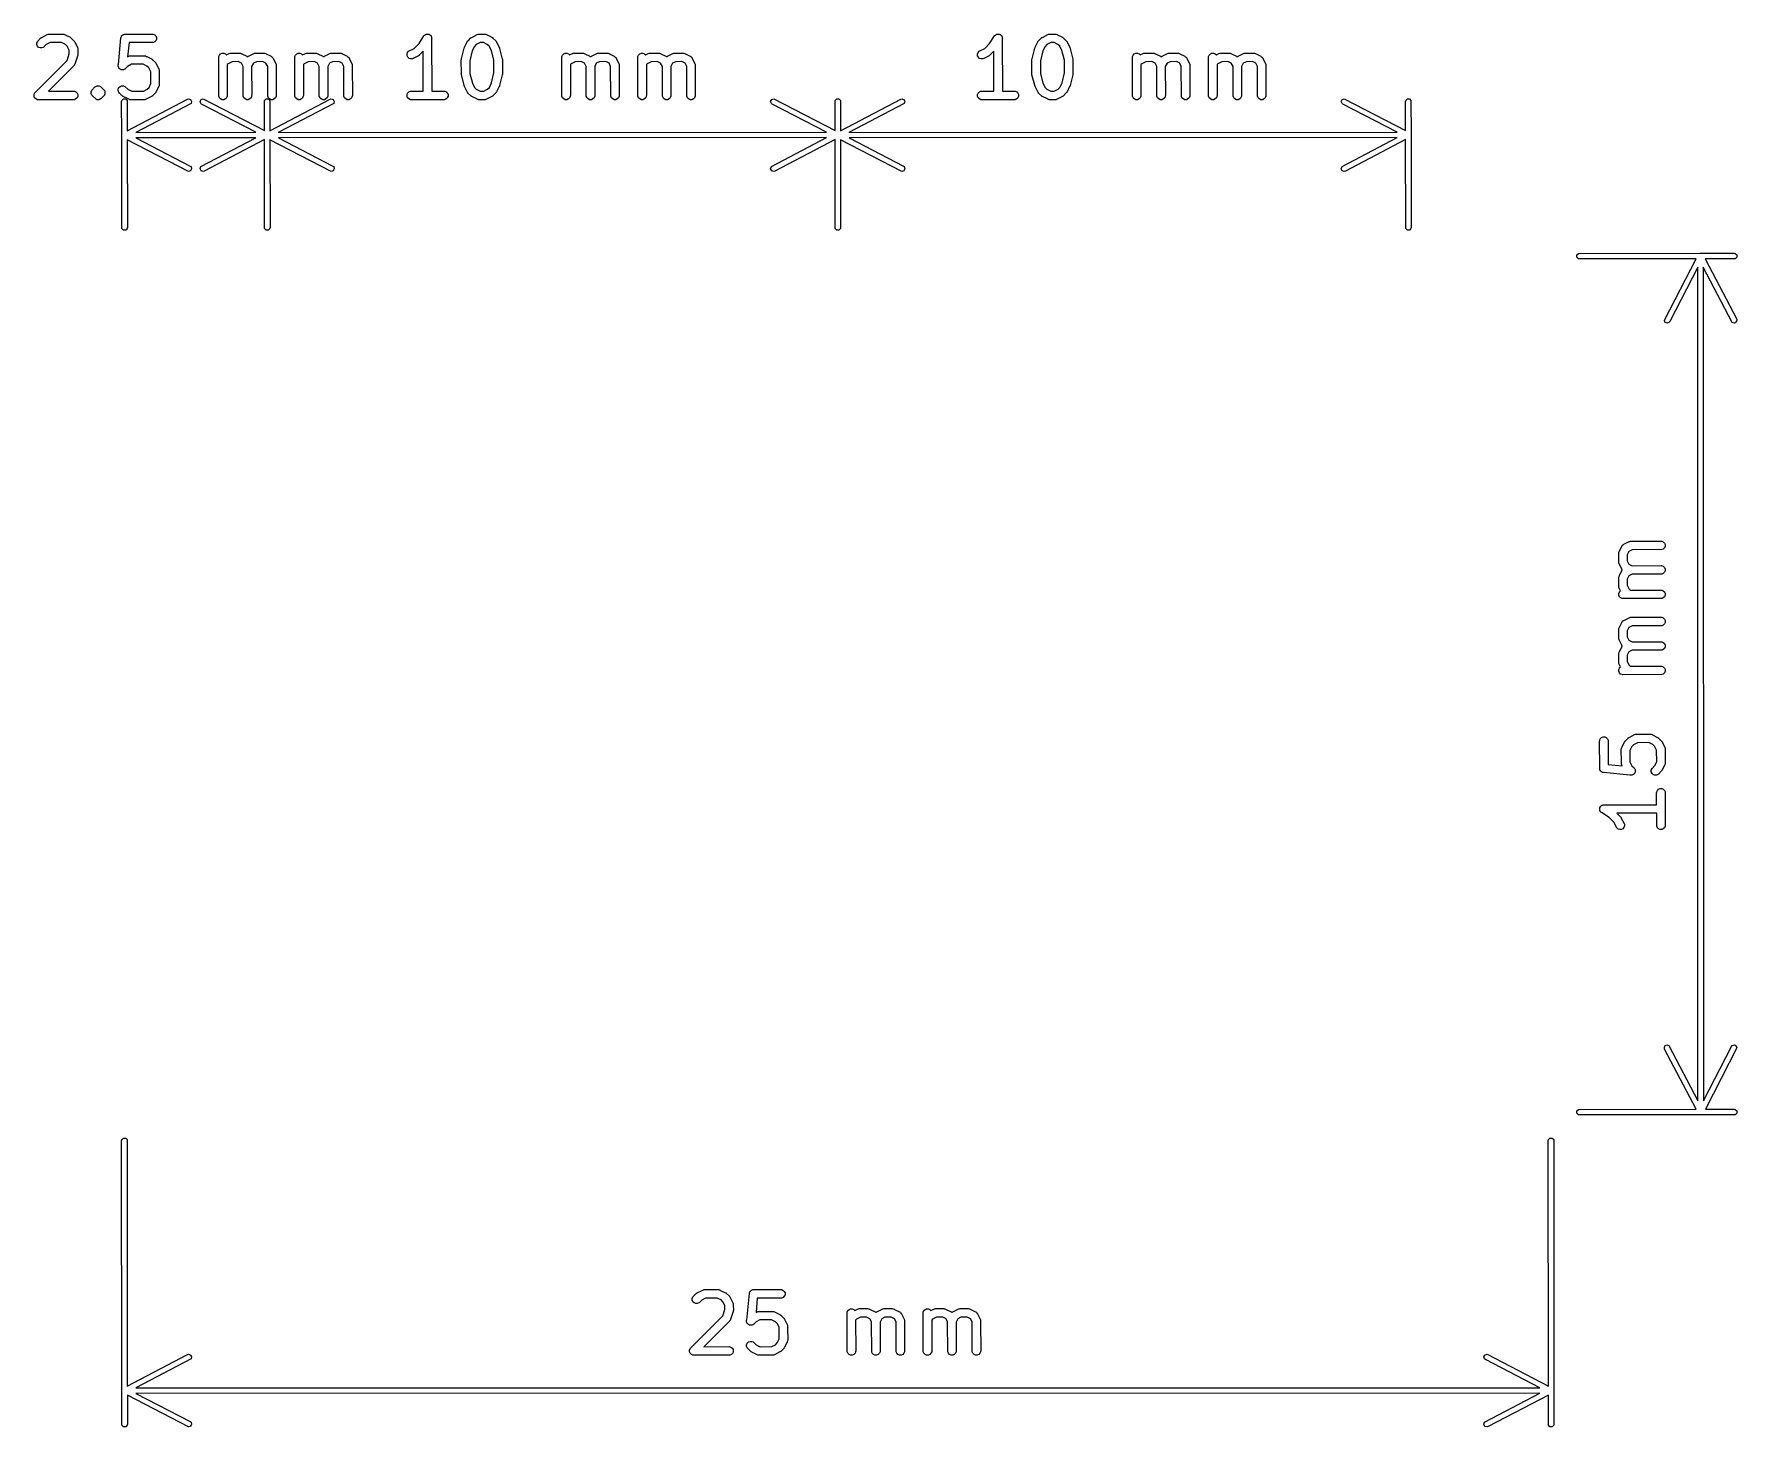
# Model space of a CAD drawing. Extents: x -5.05 to -3.88, y 5.17 to 6.13.
import ezdxf

# ---------------------------------------------------------------- set-up
doc = ezdxf.new("R2010")
doc.units = 0
doc.header["$MEASUREMENT"] = 0
doc.layers.add('BLACK', color=7, linetype='CONTINUOUS')

msp = doc.modelspace()

# ---------------------------------------------------------------- linework, layer by layer
at = {"layer": 'BLACK', "linetype": 'CONTINUOUS'}
for p, q in [((-5.0471, 6.1314), (-5.0433, 6.1334)), ((-5.0433, 6.1334), (-5.0428, 6.1336)), ((-5.0428, 6.1336), (-5.0427, 6.1336)), ((-5.0427, 6.1336), (-5.0426, 6.1336)), ((-5.0426, 6.1336), (-5.0421, 6.1336)), ((-5.0421, 6.1336), (-5.0417, 6.1336)), ((-5.0417, 6.1336), (-5.0416, 6.1336)), ((-5.0416, 6.1336), (-5.0327, 6.1337)), ((-5.0327, 6.1337), (-5.0321, 6.1336)), ((-5.0321, 6.1336), (-5.032, 6.1336)), ((-5.032, 6.1336), (-5.0319, 6.1336)), ((-5.0319, 6.1336), (-5.0314, 6.1333)), ((-5.0314, 6.1333), (-5.031, 6.1332)), ((-5.031, 6.1332), (-5.031, 6.1331)), ((-5.031, 6.1331), (-5.0276, 6.1315)), ((-4.9915, 6.1329), (-4.9912, 6.1332)), ((-4.9912, 6.1332), (-4.991, 6.1332)), ((-4.991, 6.1332), (-4.9909, 6.1333)), ((-4.9909, 6.1333), (-4.9905, 6.1334)), ((-4.9905, 6.1334), (-4.9901, 6.1336)), ((-4.9901, 6.1336), (-4.99, 6.1336)), ((-4.99, 6.1336), (-4.9898, 6.1337)), ((-4.9898, 6.1337), (-4.9894, 6.1336)), ((-4.9894, 6.1336), (-4.9708, 6.1337)), ((-4.9708, 6.1337), (-4.9702, 6.1336)), ((-4.9702, 6.1336), (-4.9691, 6.1332)), ((-4.9691, 6.1332), (-4.9683, 6.1324)), ((-4.7828, 6.133), (-4.7826, 6.1332)), ((-4.7826, 6.1332), (-4.7823, 6.1333)), ((-4.7823, 6.1333), (-4.7821, 6.1334)), ((-4.7821, 6.1334), (-4.7818, 6.1335)), ((-4.7818, 6.1335), (-4.7815, 6.1336)), ((-4.7815, 6.1336), (-4.7813, 6.1336)), ((-4.7813, 6.1336), (-4.781, 6.1337)), ((-4.781, 6.1337), (-4.7807, 6.1336)), ((-4.7807, 6.1336), (-4.7804, 6.1336)), ((-4.7804, 6.1336), (-4.7801, 6.1335)), ((-4.7801, 6.1335), (-4.7798, 6.1334)), ((-4.7798, 6.1334), (-4.7796, 6.1333)), ((-4.7796, 6.1333), (-4.7793, 6.1332)), ((-4.7793, 6.1332), (-4.7791, 6.133)), ((-4.7504, 6.1314), (-4.7467, 6.1334)), ((-4.7467, 6.1334), (-4.7461, 6.1336)), ((-4.7461, 6.1336), (-4.746, 6.1336)), ((-4.746, 6.1336), (-4.7459, 6.1336)), ((-4.7459, 6.1336), (-4.7453, 6.1336)), ((-4.7453, 6.1336), (-4.745, 6.1336)), ((-4.745, 6.1336), (-4.7449, 6.1336)), ((-4.7449, 6.1336), (-4.7416, 6.1337)), ((-4.7416, 6.1337), (-4.741, 6.1336)), ((-4.741, 6.1336), (-4.7409, 6.1336)), ((-4.7409, 6.1336), (-4.7408, 6.1336)), ((-4.7408, 6.1336), (-4.7403, 6.1333)), ((-4.7403, 6.1333), (-4.74, 6.1332)), ((-4.74, 6.1332), (-4.7399, 6.1331)), ((-4.7399, 6.1331), (-4.7365, 6.1315)), ((-4.3891, 6.133), (-4.3889, 6.1332)), ((-4.3889, 6.1332), (-4.3886, 6.1333)), ((-4.3886, 6.1333), (-4.3884, 6.1334)), ((-4.3884, 6.1334), (-4.3881, 6.1335)), ((-4.3881, 6.1335), (-4.3878, 6.1336)), ((-4.3878, 6.1336), (-4.3875, 6.1336)), ((-4.3875, 6.1336), (-4.3873, 6.1337)), ((-4.3873, 6.1337), (-4.387, 6.1336)), ((-4.387, 6.1336), (-4.3867, 6.1336)), ((-4.3867, 6.1336), (-4.3864, 6.1335)), ((-4.3864, 6.1335), (-4.3861, 6.1334)), ((-4.3861, 6.1334), (-4.3859, 6.1333)), ((-4.3859, 6.1333), (-4.3856, 6.1332)), ((-4.3856, 6.1332), (-4.3854, 6.133)), ((-4.3567, 6.1314), (-4.353, 6.1334)), ((-4.353, 6.1334), (-4.3524, 6.1336)), ((-4.3524, 6.1336), (-4.3523, 6.1336)), ((-4.3523, 6.1336), (-4.3522, 6.1336)), ((-4.3522, 6.1336), (-4.3516, 6.1336)), ((-4.3516, 6.1336), (-4.3513, 6.1336)), ((-4.3513, 6.1336), (-4.3512, 6.1336)), ((-4.3512, 6.1336), (-4.3479, 6.1337)), ((-4.3479, 6.1337), (-4.3473, 6.1336)), ((-4.3473, 6.1336), (-4.3472, 6.1336)), ((-4.3472, 6.1336), (-4.3471, 6.1336)), ((-4.3471, 6.1336), (-4.3466, 6.1333)), ((-4.3466, 6.1333), (-4.3463, 6.1332)), ((-4.3463, 6.1332), (-4.3462, 6.1331)), ((-4.3462, 6.1331), (-4.3428, 6.1315)), ((-5.0505, 6.1275), (-5.0501, 6.1286)), ((-5.0505, 6.1264), (-5.0505, 6.1275)), ((-5.0501, 6.1253), (-5.0505, 6.1264)), ((-5.0501, 6.1286), (-5.0479, 6.1309)), ((-5.0493, 6.1245), (-5.0501, 6.1253)), ((-5.0482, 6.1241), (-5.0493, 6.1245)), ((-5.0471, 6.1241), (-5.0482, 6.1241)), ((-5.0479, 6.1309), (-5.0476, 6.1311)), ((-5.0476, 6.1311), (-5.0476, 6.1312)), ((-5.0476, 6.1312), (-5.0475, 6.1312)), ((-5.0475, 6.1312), (-5.0474, 6.1313)), ((-5.0474, 6.1313), (-5.0471, 6.1314)), ((-5.046, 6.1245), (-5.0471, 6.1241)), ((-5.0456, 6.1249), (-5.046, 6.1245)), ((-5.0441, 6.1264), (-5.0456, 6.1249)), ((-5.0414, 6.1278), (-5.0441, 6.1264)), ((-5.0334, 6.1278), (-5.0414, 6.1278)), ((-5.0307, 6.1265), (-5.0334, 6.1278)), ((-5.0295, 6.1253), (-5.0307, 6.1265)), ((-5.0281, 6.1226), (-5.0295, 6.1253)), ((-5.0281, 6.1201), (-5.0281, 6.1226)), ((-5.0276, 6.1315), (-5.0273, 6.1313)), ((-5.0273, 6.1313), (-5.0273, 6.1313)), ((-5.0273, 6.1313), (-5.0272, 6.1313)), ((-5.0272, 6.1313), (-5.0271, 6.1312)), ((-5.0271, 6.1312), (-5.0269, 6.1309)), ((-5.0269, 6.1309), (-5.0249, 6.1291)), ((-5.0249, 6.1291), (-5.0248, 6.1288)), ((-5.0248, 6.1288), (-5.0247, 6.1288)), ((-5.0247, 6.1288), (-5.0247, 6.1287)), ((-5.0247, 6.1287), (-5.0246, 6.1286)), ((-5.0246, 6.1286), (-5.0244, 6.1283)), ((-5.0244, 6.1283), (-5.0225, 6.1245)), ((-5.0225, 6.1245), (-5.0223, 6.124)), ((-5.0223, 6.124), (-5.0223, 6.1239)), ((-5.0223, 6.1239), (-5.0223, 6.1238)), ((-5.0223, 6.1238), (-5.0222, 6.1232)), ((-5.0222, 6.1232), (-5.0222, 6.1228)), ((-5.0222, 6.1228), (-5.0222, 6.1228)), ((-5.0222, 6.1228), (-5.0222, 6.1195)), ((-4.9942, 6.1127), (-4.9925, 6.131)), ((-4.9925, 6.131), (-4.9924, 6.1312)), ((-4.9924, 6.1316), (-4.9922, 6.132)), ((-4.9924, 6.1314), (-4.9924, 6.1316)), ((-4.9924, 6.1313), (-4.9924, 6.1314)), ((-4.9924, 6.1312), (-4.9924, 6.1313)), ((-4.9922, 6.132), (-4.992, 6.1324)), ((-4.992, 6.1324), (-4.9919, 6.1325)), ((-4.9919, 6.1325), (-4.9918, 6.1326)), ((-4.9918, 6.1326), (-4.9915, 6.1329)), ((-4.9869, 6.1278), (-4.9879, 6.118)), ((-4.9702, 6.1278), (-4.9869, 6.1278)), ((-4.9691, 6.1283), (-4.9702, 6.1278)), ((-4.9683, 6.1291), (-4.9691, 6.1283)), ((-4.9683, 6.1324), (-4.9679, 6.1313)), ((-4.9679, 6.1301), (-4.9683, 6.1291)), ((-4.9679, 6.1313), (-4.9679, 6.1301)), ((-4.7948, 6.1209), (-4.794, 6.1218)), ((-4.794, 6.1218), (-4.7901, 6.1238)), ((-4.7901, 6.1238), (-4.7868, 6.1271)), ((-4.7868, 6.1271), (-4.7834, 6.1324)), ((-4.7839, 6.1218), (-4.7864, 6.1193)), ((-4.7839, 6.0943), (-4.7839, 6.1218)), ((-4.7834, 6.1324), (-4.7831, 6.1328)), ((-4.7834, 6.1324), (-4.7834, 6.1324)), ((-4.7834, 6.1324), (-4.7834, 6.1324)), ((-4.7834, 6.1324), (-4.7834, 6.1324)), ((-4.7831, 6.1328), (-4.7828, 6.133)), ((-4.7791, 6.133), (-4.7789, 6.1328)), ((-4.7789, 6.1328), (-4.7787, 6.1326)), ((-4.7787, 6.1326), (-4.7785, 6.1324)), ((-4.7785, 6.1324), (-4.7784, 6.1321)), ((-4.7784, 6.1321), (-4.7782, 6.1318)), ((-4.7782, 6.1318), (-4.7782, 6.1316)), ((-4.7782, 6.1316), (-4.7781, 6.1313)), ((-4.7781, 6.1313), (-4.7781, 6.131)), ((-4.7781, 6.131), (-4.778, 6.1307)), ((-4.778, 6.1307), (-4.7781, 6.1304)), ((-4.7781, 6.1304), (-4.778, 6.0943)), ((-4.7575, 6.1166), (-4.7557, 6.1239)), ((-4.7557, 6.124), (-4.7555, 6.1245)), ((-4.7557, 6.1239), (-4.7557, 6.124)), ((-4.7557, 6.124), (-4.7557, 6.124)), ((-4.7557, 6.124), (-4.7557, 6.124)), ((-4.7555, 6.1245), (-4.7554, 6.1247)), ((-4.7554, 6.1247), (-4.7536, 6.1283)), ((-4.7536, 6.1283), (-4.7535, 6.1285)), ((-4.7535, 6.1285), (-4.7534, 6.1286)), ((-4.7534, 6.1287), (-4.7533, 6.1288)), ((-4.7534, 6.1286), (-4.7534, 6.1287)), ((-4.7533, 6.1288), (-4.753, 6.129)), ((-4.753, 6.129), (-4.7512, 6.1309)), ((-4.7502, 6.122), (-4.7518, 6.1152)), ((-4.7512, 6.1309), (-4.751, 6.1311)), ((-4.751, 6.1311), (-4.7509, 6.1312)), ((-4.7509, 6.1312), (-4.7508, 6.1312)), ((-4.7508, 6.1312), (-4.7507, 6.1313)), ((-4.7507, 6.1313), (-4.7504, 6.1314)), ((-4.7486, 6.1251), (-4.7502, 6.122)), ((-4.7474, 6.1264), (-4.7486, 6.1251)), ((-4.7447, 6.1278), (-4.7474, 6.1264)), ((-4.7424, 6.1278), (-4.7447, 6.1278)), ((-4.7397, 6.1265), (-4.7424, 6.1278)), ((-4.7384, 6.1253), (-4.7397, 6.1265)), ((-4.7369, 6.1224), (-4.7384, 6.1253)), ((-4.7352, 6.1156), (-4.7369, 6.1224)), ((-4.7365, 6.1315), (-4.7363, 6.1313)), ((-4.7363, 6.1313), (-4.7362, 6.1313)), ((-4.7362, 6.1313), (-4.7362, 6.1313)), ((-4.7362, 6.1313), (-4.736, 6.1312)), ((-4.736, 6.1312), (-4.7358, 6.1309)), ((-4.7358, 6.1309), (-4.7339, 6.1291)), ((-4.7339, 6.1291), (-4.7337, 6.1288)), ((-4.7337, 6.1288), (-4.7336, 6.1288)), ((-4.7336, 6.1288), (-4.7336, 6.1287)), ((-4.7336, 6.1287), (-4.7335, 6.1286)), ((-4.7335, 6.1286), (-4.7334, 6.1283)), ((-4.7334, 6.1283), (-4.7315, 6.1245)), ((-4.7315, 6.1245), (-4.7314, 6.1245)), ((-4.7314, 6.1245), (-4.7314, 6.1245)), ((-4.7314, 6.1245), (-4.7314, 6.1244)), ((-4.7314, 6.1244), (-4.7312, 6.124)), ((-4.7312, 6.124), (-4.7312, 6.1237)), ((-4.7312, 6.1237), (-4.7294, 6.1164)), ((-4.4011, 6.1209), (-4.4003, 6.1218)), ((-4.4003, 6.1218), (-4.3964, 6.1238)), ((-4.3964, 6.1238), (-4.3931, 6.1271)), ((-4.3931, 6.1271), (-4.3897, 6.1324)), ((-4.3902, 6.1218), (-4.3927, 6.1193)), ((-4.3902, 6.0943), (-4.3902, 6.1218)), ((-4.3897, 6.1324), (-4.3894, 6.1328)), ((-4.3897, 6.1324), (-4.3897, 6.1324)), ((-4.3897, 6.1324), (-4.3897, 6.1324)), ((-4.3897, 6.1324), (-4.3897, 6.1324)), ((-4.3894, 6.1328), (-4.3891, 6.133)), ((-4.3854, 6.133), (-4.3852, 6.1328)), ((-4.3852, 6.1328), (-4.385, 6.1326)), ((-4.385, 6.1326), (-4.3848, 6.1324)), ((-4.3848, 6.1324), (-4.3847, 6.1321)), ((-4.3847, 6.1321), (-4.3845, 6.1318)), ((-4.3845, 6.1318), (-4.3845, 6.1316)), ((-4.3845, 6.1316), (-4.3844, 6.1313)), ((-4.3844, 6.1313), (-4.3844, 6.131)), ((-4.3844, 6.131), (-4.3843, 6.1307)), ((-4.3843, 6.1307), (-4.3844, 6.1304)), ((-4.3844, 6.1304), (-4.3843, 6.0943)), ((-4.3638, 6.1166), (-4.362, 6.1239)), ((-4.362, 6.124), (-4.3618, 6.1245)), ((-4.362, 6.1239), (-4.362, 6.124)), ((-4.362, 6.124), (-4.362, 6.124)), ((-4.362, 6.124), (-4.362, 6.124)), ((-4.3618, 6.1245), (-4.3617, 6.1247)), ((-4.3617, 6.1247), (-4.3599, 6.1283)), ((-4.3599, 6.1283), (-4.3598, 6.1285)), ((-4.3598, 6.1285), (-4.3597, 6.1286)), ((-4.3597, 6.1287), (-4.3596, 6.1288)), ((-4.3597, 6.1286), (-4.3597, 6.1287)), ((-4.3596, 6.1288), (-4.3593, 6.129)), ((-4.3593, 6.129), (-4.3575, 6.1309)), ((-4.3565, 6.122), (-4.3581, 6.1152)), ((-4.3575, 6.1309), (-4.3573, 6.1311)), ((-4.3573, 6.1311), (-4.3572, 6.1312)), ((-4.3572, 6.1312), (-4.3571, 6.1312)), ((-4.3571, 6.1312), (-4.357, 6.1313)), ((-4.357, 6.1313), (-4.3567, 6.1314)), ((-4.3549, 6.1251), (-4.3565, 6.122)), ((-4.3537, 6.1264), (-4.3549, 6.1251)), ((-4.351, 6.1278), (-4.3537, 6.1264)), ((-4.3487, 6.1278), (-4.351, 6.1278)), ((-4.346, 6.1265), (-4.3487, 6.1278)), ((-4.3447, 6.1253), (-4.346, 6.1265)), ((-4.3432, 6.1224), (-4.3447, 6.1253)), ((-4.3415, 6.1156), (-4.3432, 6.1224)), ((-4.3428, 6.1315), (-4.3426, 6.1313)), ((-4.3426, 6.1313), (-4.3425, 6.1313)), ((-4.3425, 6.1313), (-4.3425, 6.1313)), ((-4.3425, 6.1313), (-4.3423, 6.1312)), ((-4.3423, 6.1312), (-4.3421, 6.1309)), ((-4.3421, 6.1309), (-4.3402, 6.1291)), ((-4.3402, 6.1291), (-4.34, 6.1288)), ((-4.34, 6.1288), (-4.3399, 6.1288)), ((-4.3399, 6.1288), (-4.3399, 6.1287)), ((-4.3399, 6.1287), (-4.3398, 6.1286)), ((-4.3398, 6.1286), (-4.3397, 6.1283)), ((-4.3397, 6.1283), (-4.3378, 6.1245)), ((-4.3378, 6.1245), (-4.3377, 6.1245)), ((-4.3377, 6.1245), (-4.3377, 6.1245)), ((-4.3377, 6.1245), (-4.3377, 6.1244)), ((-4.3377, 6.1244), (-4.3375, 6.124)), ((-4.3375, 6.124), (-4.3375, 6.1237)), ((-4.3375, 6.1237), (-4.3357, 6.1164)), ((-5.052, 6.093), (-5.0295, 6.1155)), ((-5.0253, 6.1115), (-5.0425, 6.0943)), ((-5.0295, 6.1155), (-5.0281, 6.1201)), ((-5.0252, 6.1115), (-5.0253, 6.1115)), ((-5.0249, 6.1119), (-5.0252, 6.1115)), ((-5.0246, 6.1122), (-5.0249, 6.1119)), ((-5.0245, 6.1123), (-5.0246, 6.1122)), ((-5.0242, 6.1129), (-5.0245, 6.1124)), ((-5.0245, 6.1124), (-5.0245, 6.1123)), ((-5.0224, 6.1185), (-5.0242, 6.1129)), ((-5.0223, 6.1189), (-5.0224, 6.1185)), ((-5.0222, 6.119), (-5.0223, 6.1189)), ((-5.0222, 6.1195), (-5.0222, 6.1192)), ((-5.0222, 6.1192), (-5.0222, 6.1191)), ((-5.0222, 6.1191), (-5.0222, 6.119)), ((-4.9943, 6.1125), (-4.9942, 6.1127)), ((-4.9943, 6.1121), (-4.9943, 6.1125)), ((-4.9943, 6.1117), (-4.9943, 6.1121)), ((-4.9943, 6.1115), (-4.9943, 6.1117)), ((-4.9943, 6.1114), (-4.9943, 6.1115)), ((-4.9941, 6.111), (-4.9943, 6.1114)), ((-4.994, 6.1106), (-4.9941, 6.111)), ((-4.9939, 6.1105), (-4.994, 6.1106)), ((-4.9939, 6.1103), (-4.9939, 6.1105)), ((-4.9936, 6.11), (-4.9939, 6.1103)), ((-4.9933, 6.1097), (-4.9936, 6.11)), ((-4.9932, 6.1096), (-4.9933, 6.1097)), ((-4.993, 6.1095), (-4.9932, 6.1096)), ((-4.9893, 6.1099), (-4.9898, 6.1095)), ((-4.9879, 6.1114), (-4.9893, 6.1099)), ((-4.9879, 6.118), (-4.9871, 6.1184)), ((-4.9852, 6.1128), (-4.9879, 6.1114)), ((-4.9871, 6.1184), (-4.9866, 6.1186)), ((-4.9866, 6.1186), (-4.9865, 6.1186)), ((-4.9865, 6.1186), (-4.9864, 6.1186)), ((-4.9864, 6.1186), (-4.9858, 6.1186)), ((-4.9858, 6.1186), (-4.9854, 6.1186)), ((-4.9854, 6.1186), (-4.9853, 6.1186)), ((-4.9853, 6.1186), (-4.9764, 6.1187)), ((-4.9772, 6.1128), (-4.9852, 6.1128)), ((-4.9745, 6.1115), (-4.9772, 6.1128)), ((-4.9764, 6.1187), (-4.9758, 6.1186)), ((-4.9758, 6.1186), (-4.9757, 6.1186)), ((-4.9757, 6.1186), (-4.9756, 6.1186)), ((-4.9756, 6.1186), (-4.9751, 6.1183)), ((-4.9751, 6.1183), (-4.9748, 6.1182)), ((-4.9748, 6.1182), (-4.9747, 6.1181)), ((-4.9747, 6.1181), (-4.9713, 6.1165)), ((-4.9733, 6.1103), (-4.9745, 6.1115)), ((-4.9719, 6.1076), (-4.9733, 6.1103)), ((-4.9713, 6.1165), (-4.9711, 6.1163)), ((-4.9711, 6.1163), (-4.971, 6.1163)), ((-4.971, 6.1163), (-4.971, 6.1163)), ((-4.971, 6.1163), (-4.9708, 6.1162)), ((-4.9708, 6.1162), (-4.9706, 6.1159)), ((-4.9706, 6.1159), (-4.9687, 6.1141)), ((-4.9687, 6.1141), (-4.9685, 6.1138)), ((-4.9685, 6.1138), (-4.9685, 6.1138)), ((-4.9685, 6.1138), (-4.9684, 6.1137)), ((-4.9684, 6.1137), (-4.9683, 6.1136)), ((-4.9683, 6.1136), (-4.9682, 6.1133)), ((-4.9682, 6.1133), (-4.9663, 6.1095)), ((-4.9663, 6.1095), (-4.9661, 6.109)), ((-4.925, 6.1176), (-4.9249, 6.1182)), ((-4.9249, 6.0908), (-4.925, 6.1176)), ((-4.9249, 6.1182), (-4.9245, 6.1192)), ((-4.9245, 6.1192), (-4.9237, 6.12)), ((-4.9237, 6.12), (-4.9226, 6.1205)), ((-4.9226, 6.1205), (-4.9215, 6.1205)), ((-4.9215, 6.1205), (-4.9204, 6.12)), ((-4.9204, 6.12), (-4.9196, 6.1193)), ((-4.9196, 6.1193), (-4.9177, 6.1202)), ((-4.9185, 6.1132), (-4.9191, 6.1126)), ((-4.9191, 6.1126), (-4.9191, 6.0913)), ((-4.9158, 6.1146), (-4.9185, 6.1132)), ((-4.9177, 6.1202), (-4.9172, 6.1204)), ((-4.9172, 6.1204), (-4.9171, 6.1204)), ((-4.9171, 6.1204), (-4.917, 6.1205)), ((-4.917, 6.1205), (-4.9164, 6.1205)), ((-4.9164, 6.1205), (-4.916, 6.1205)), ((-4.916, 6.1205), (-4.916, 6.1205)), ((-4.916, 6.1205), (-4.9108, 6.1205)), ((-4.9116, 6.1147), (-4.9158, 6.1146)), ((-4.9093, 6.1136), (-4.9116, 6.1147)), ((-4.9108, 6.1205), (-4.9102, 6.1205)), ((-4.9102, 6.1205), (-4.9101, 6.1204)), ((-4.9101, 6.1204), (-4.91, 6.1204)), ((-4.91, 6.1204), (-4.9095, 6.1202)), ((-4.9095, 6.1202), (-4.9092, 6.12)), ((-4.9081, 6.1114), (-4.9093, 6.1136)), ((-4.9092, 6.12), (-4.9091, 6.12)), ((-4.9091, 6.12), (-4.9057, 6.1184)), ((-4.9081, 6.0908), (-4.9081, 6.1114)), ((-4.9057, 6.1184), (-4.9056, 6.1183)), ((-4.9056, 6.1183), (-4.9056, 6.1183)), ((-4.9056, 6.1183), (-4.9055, 6.1182)), ((-4.9055, 6.1182), (-4.9052, 6.1181)), ((-4.9052, 6.1181), (-4.9052, 6.118)), ((-4.9052, 6.118), (-4.9051, 6.1181)), ((-4.9051, 6.1181), (-4.9049, 6.1182)), ((-4.9049, 6.1182), (-4.9048, 6.1183)), ((-4.9048, 6.1183), (-4.9045, 6.1184)), ((-4.9045, 6.1184), (-4.9009, 6.1202)), ((-4.9011, 6.1135), (-4.9023, 6.1112)), ((-4.9023, 6.1112), (-4.9022, 6.0913)), ((-4.8989, 6.1146), (-4.9011, 6.1135)), ((-4.9009, 6.1202), (-4.9003, 6.1204)), ((-4.9003, 6.1204), (-4.9002, 6.1204)), ((-4.9002, 6.1204), (-4.9001, 6.1205)), ((-4.9001, 6.1205), (-4.8996, 6.1205)), ((-4.8996, 6.1205), (-4.8992, 6.1205)), ((-4.8992, 6.1205), (-4.8991, 6.1205)), ((-4.8991, 6.1205), (-4.8939, 6.1205)), ((-4.8947, 6.1147), (-4.8989, 6.1146)), ((-4.8924, 6.1136), (-4.8947, 6.1147)), ((-4.8939, 6.1205), (-4.8933, 6.1205)), ((-4.8933, 6.1205), (-4.8932, 6.1204)), ((-4.8932, 6.1204), (-4.8931, 6.1204)), ((-4.8931, 6.1204), (-4.8926, 6.1202)), ((-4.8926, 6.1202), (-4.8923, 6.12)), ((-4.8912, 6.1114), (-4.8924, 6.1136)), ((-4.8923, 6.12), (-4.8922, 6.12)), ((-4.8922, 6.12), (-4.8888, 6.1184)), ((-4.8912, 6.0908), (-4.8912, 6.1114)), ((-4.8888, 6.1184), (-4.8888, 6.1183)), ((-4.8888, 6.1183), (-4.8887, 6.1183)), ((-4.8887, 6.1183), (-4.8886, 6.1182)), ((-4.8886, 6.1182), (-4.8884, 6.1181)), ((-4.8884, 6.1181), (-4.8881, 6.1178)), ((-4.8881, 6.1178), (-4.8878, 6.1175)), ((-4.8878, 6.1175), (-4.8877, 6.1173)), ((-4.8877, 6.1173), (-4.8876, 6.1172)), ((-4.8876, 6.1172), (-4.8875, 6.1169)), ((-4.8875, 6.1169), (-4.8857, 6.1133)), ((-4.8857, 6.1133), (-4.8854, 6.1127)), ((-4.8854, 6.1127), (-4.8854, 6.1126)), ((-4.8854, 6.1126), (-4.8854, 6.1125)), ((-4.8854, 6.1125), (-4.8854, 6.1121)), ((-4.8854, 6.1121), (-4.8854, 6.1116)), ((-4.8854, 6.1116), (-4.8854, 6.1115)), ((-4.8854, 6.1115), (-4.8853, 6.0913)), ((-4.8725, 6.1176), (-4.8724, 6.1182)), ((-4.8724, 6.0908), (-4.8725, 6.1176)), ((-4.8724, 6.1182), (-4.872, 6.1192)), ((-4.872, 6.1192), (-4.8712, 6.12)), ((-4.8712, 6.12), (-4.8701, 6.1205)), ((-4.8701, 6.1205), (-4.869, 6.1205)), ((-4.869, 6.1205), (-4.8679, 6.12)), ((-4.8679, 6.12), (-4.8671, 6.1193)), ((-4.8671, 6.1193), (-4.8652, 6.1202)), ((-4.866, 6.1132), (-4.8666, 6.1126)), ((-4.8666, 6.1126), (-4.8666, 6.0913)), ((-4.8633, 6.1146), (-4.866, 6.1132)), ((-4.8652, 6.1202), (-4.8647, 6.1204)), ((-4.8647, 6.1204), (-4.8646, 6.1204)), ((-4.8646, 6.1204), (-4.8645, 6.1205)), ((-4.8645, 6.1205), (-4.864, 6.1205)), ((-4.864, 6.1205), (-4.8636, 6.1205)), ((-4.8636, 6.1205), (-4.8635, 6.1205)), ((-4.8635, 6.1205), (-4.8583, 6.1205)), ((-4.8591, 6.1147), (-4.8633, 6.1146)), ((-4.8568, 6.1136), (-4.8591, 6.1147)), ((-4.8583, 6.1205), (-4.8577, 6.1205)), ((-4.8577, 6.1205), (-4.8576, 6.1204)), ((-4.8576, 6.1204), (-4.8575, 6.1204)), ((-4.8575, 6.1204), (-4.857, 6.1202)), ((-4.857, 6.1202), (-4.8567, 6.12)), ((-4.8556, 6.1114), (-4.8568, 6.1136)), ((-4.8567, 6.12), (-4.8566, 6.12)), ((-4.8566, 6.12), (-4.8532, 6.1184)), ((-4.8556, 6.0908), (-4.8556, 6.1114)), ((-4.8532, 6.1184), (-4.8531, 6.1183)), ((-4.8531, 6.1183), (-4.8531, 6.1183)), ((-4.8531, 6.1183), (-4.853, 6.1182)), ((-4.853, 6.1182), (-4.8527, 6.1181)), ((-4.8527, 6.1181), (-4.8527, 6.118)), ((-4.8527, 6.118), (-4.8526, 6.1181)), ((-4.8526, 6.1181), (-4.8524, 6.1182)), ((-4.8524, 6.1182), (-4.8523, 6.1183)), ((-4.8523, 6.1183), (-4.852, 6.1184)), ((-4.852, 6.1184), (-4.8484, 6.1202)), ((-4.8486, 6.1135), (-4.8498, 6.1112)), ((-4.8498, 6.1112), (-4.8497, 6.0913)), ((-4.8464, 6.1146), (-4.8486, 6.1135)), ((-4.8484, 6.1202), (-4.8478, 6.1204)), ((-4.8478, 6.1204), (-4.8477, 6.1204)), ((-4.8477, 6.1204), (-4.8476, 6.1205)), ((-4.8476, 6.1205), (-4.8471, 6.1205)), ((-4.8471, 6.1205), (-4.8467, 6.1205)), ((-4.8467, 6.1205), (-4.8466, 6.1205)), ((-4.8466, 6.1205), (-4.8414, 6.1205)), ((-4.8422, 6.1147), (-4.8464, 6.1146)), ((-4.8399, 6.1136), (-4.8422, 6.1147)), ((-4.8414, 6.1205), (-4.8408, 6.1205)), ((-4.8408, 6.1205), (-4.8408, 6.1204)), ((-4.8408, 6.1204), (-4.8406, 6.1204)), ((-4.8406, 6.1204), (-4.8401, 6.1202)), ((-4.8401, 6.1202), (-4.8398, 6.12)), ((-4.8388, 6.1114), (-4.8399, 6.1136)), ((-4.8398, 6.12), (-4.8397, 6.12)), ((-4.8397, 6.12), (-4.8364, 6.1184)), ((-4.8387, 6.0908), (-4.8388, 6.1114)), ((-4.8364, 6.1184), (-4.8363, 6.1183)), ((-4.8363, 6.1183), (-4.8362, 6.1183)), ((-4.8362, 6.1183), (-4.8362, 6.1182)), ((-4.8362, 6.1182), (-4.8359, 6.1181)), ((-4.8359, 6.1181), (-4.8356, 6.1178)), ((-4.8356, 6.1178), (-4.8353, 6.1175)), ((-4.8353, 6.1175), (-4.8352, 6.1173)), ((-4.8352, 6.1173), (-4.8351, 6.1172)), ((-4.8351, 6.1172), (-4.835, 6.1169)), ((-4.835, 6.1169), (-4.8332, 6.1133)), ((-4.8332, 6.1133), (-4.833, 6.1127)), ((-4.833, 6.1127), (-4.8329, 6.1126)), ((-4.8329, 6.1126), (-4.8329, 6.1125)), ((-4.8329, 6.1125), (-4.8329, 6.1121)), ((-4.8329, 6.1121), (-4.8329, 6.1116)), ((-4.8329, 6.1116), (-4.8329, 6.1115)), ((-4.8329, 6.1115), (-4.8328, 6.0913)), ((-4.7951, 6.1198), (-4.7948, 6.1209)), ((-4.7951, 6.1187), (-4.7951, 6.1198)), ((-4.7945, 6.1177), (-4.7951, 6.1187)), ((-4.7937, 6.1169), (-4.7945, 6.1177)), ((-4.7926, 6.1165), (-4.7937, 6.1169)), ((-4.7914, 6.1166), (-4.7926, 6.1165)), ((-4.7909, 6.1168), (-4.7914, 6.1166)), ((-4.7872, 6.1187), (-4.7909, 6.1168)), ((-4.7868, 6.1189), (-4.7872, 6.1187)), ((-4.7867, 6.119), (-4.7868, 6.1189)), ((-4.7866, 6.1191), (-4.7867, 6.119)), ((-4.7867, 6.119), (-4.7867, 6.119)), ((-4.7864, 6.1193), (-4.7866, 6.1191)), ((-4.7577, 6.1158), (-4.7577, 6.1159)), ((-4.7577, 6.1159), (-4.7576, 6.1159)), ((-4.7577, 6.1157), (-4.7577, 6.1158)), ((-4.7576, 6.1065), (-4.7577, 6.1157)), ((-4.7576, 6.1163), (-4.7575, 6.1166)), ((-4.7576, 6.1159), (-4.7576, 6.1163)), ((-4.7518, 6.1152), (-4.7518, 6.1065)), ((-4.7351, 6.1069), (-4.7352, 6.1156)), ((-4.7294, 6.1164), (-4.7293, 6.1163)), ((-4.7293, 6.1163), (-4.7293, 6.1163)), ((-4.7293, 6.1163), (-4.7293, 6.1162)), ((-4.7293, 6.1162), (-4.7293, 6.1159)), ((-4.7293, 6.1159), (-4.7293, 6.1155)), ((-4.7293, 6.1155), (-4.7293, 6.1063)), ((-4.6883, 6.1176), (-4.6882, 6.1182)), ((-4.6882, 6.0908), (-4.6883, 6.1176)), ((-4.6882, 6.1182), (-4.6878, 6.1192)), ((-4.6878, 6.1192), (-4.687, 6.12)), ((-4.687, 6.12), (-4.6859, 6.1205)), ((-4.6859, 6.1205), (-4.6848, 6.1205)), ((-4.6848, 6.1205), (-4.6837, 6.12)), ((-4.6837, 6.12), (-4.6829, 6.1193)), ((-4.6829, 6.1193), (-4.681, 6.1202)), ((-4.6818, 6.1132), (-4.6824, 6.1126)), ((-4.6824, 6.1126), (-4.6824, 6.0913)), ((-4.6791, 6.1146), (-4.6818, 6.1132)), ((-4.681, 6.1202), (-4.6805, 6.1204)), ((-4.6805, 6.1204), (-4.6804, 6.1204)), ((-4.6804, 6.1204), (-4.6803, 6.1205)), ((-4.6803, 6.1205), (-4.6798, 6.1205)), ((-4.6798, 6.1205), (-4.6794, 6.1205)), ((-4.6794, 6.1205), (-4.6793, 6.1205)), ((-4.6793, 6.1205), (-4.6741, 6.1205)), ((-4.6749, 6.1147), (-4.6791, 6.1146)), ((-4.6726, 6.1136), (-4.6749, 6.1147)), ((-4.6741, 6.1205), (-4.6735, 6.1205)), ((-4.6735, 6.1205), (-4.6734, 6.1204)), ((-4.6734, 6.1204), (-4.6733, 6.1204)), ((-4.6733, 6.1204), (-4.6728, 6.1202)), ((-4.6728, 6.1202), (-4.6725, 6.12)), ((-4.6714, 6.1114), (-4.6726, 6.1136)), ((-4.6725, 6.12), (-4.6724, 6.12)), ((-4.6724, 6.12), (-4.669, 6.1184)), ((-4.6714, 6.0908), (-4.6714, 6.1114)), ((-4.669, 6.1184), (-4.6689, 6.1183)), ((-4.6689, 6.1183), (-4.6689, 6.1183)), ((-4.6689, 6.1183), (-4.6688, 6.1182)), ((-4.6688, 6.1182), (-4.6685, 6.1181)), ((-4.6685, 6.1181), (-4.6685, 6.118)), ((-4.6685, 6.118), (-4.6684, 6.1181)), ((-4.6684, 6.1181), (-4.6682, 6.1182)), ((-4.6682, 6.1182), (-4.6681, 6.1183)), ((-4.6681, 6.1183), (-4.6678, 6.1184)), ((-4.6678, 6.1184), (-4.6642, 6.1202)), ((-4.6645, 6.1135), (-4.6656, 6.1112)), ((-4.6656, 6.1112), (-4.6655, 6.0913)), ((-4.6622, 6.1146), (-4.6645, 6.1135)), ((-4.6642, 6.1202), (-4.6636, 6.1204)), ((-4.6636, 6.1204), (-4.6635, 6.1204)), ((-4.6635, 6.1204), (-4.6634, 6.1205)), ((-4.6634, 6.1205), (-4.6629, 6.1205)), ((-4.6629, 6.1205), (-4.6625, 6.1205)), ((-4.6625, 6.1205), (-4.6624, 6.1205)), ((-4.6624, 6.1205), (-4.6572, 6.1205)), ((-4.658, 6.1147), (-4.6622, 6.1146)), ((-4.6557, 6.1136), (-4.658, 6.1147)), ((-4.6572, 6.1205), (-4.6567, 6.1205)), ((-4.6567, 6.1205), (-4.6566, 6.1204)), ((-4.6566, 6.1204), (-4.6564, 6.1204)), ((-4.6564, 6.1204), (-4.6559, 6.1202)), ((-4.6559, 6.1202), (-4.6556, 6.12)), ((-4.6546, 6.1114), (-4.6557, 6.1136)), ((-4.6556, 6.12), (-4.6555, 6.12)), ((-4.6555, 6.12), (-4.6522, 6.1184)), ((-4.6545, 6.0908), (-4.6546, 6.1114)), ((-4.6522, 6.1184), (-4.6521, 6.1183)), ((-4.6521, 6.1183), (-4.652, 6.1183)), ((-4.652, 6.1183), (-4.652, 6.1182)), ((-4.652, 6.1182), (-4.6517, 6.1181)), ((-4.6517, 6.1181), (-4.6514, 6.1178)), ((-4.6514, 6.1178), (-4.6511, 6.1175)), ((-4.6511, 6.1175), (-4.651, 6.1173)), ((-4.651, 6.1173), (-4.6509, 6.1172)), ((-4.6509, 6.1172), (-4.6508, 6.1169)), ((-4.6508, 6.1169), (-4.649, 6.1133)), ((-4.649, 6.1133), (-4.6488, 6.1127)), ((-4.6488, 6.1127), (-4.6487, 6.1126)), ((-4.6487, 6.1126), (-4.6487, 6.1125)), ((-4.6487, 6.1125), (-4.6487, 6.1121)), ((-4.6487, 6.1121), (-4.6487, 6.1116)), ((-4.6487, 6.1116), (-4.6487, 6.1115)), ((-4.6487, 6.1115), (-4.6487, 6.0913)), ((-4.6358, 6.1182), (-4.6353, 6.1192)), ((-4.6358, 6.1176), (-4.6358, 6.1182)), ((-4.6358, 6.0908), (-4.6358, 6.1176)), ((-4.6353, 6.1192), (-4.6345, 6.12)), ((-4.6345, 6.12), (-4.6334, 6.1205)), ((-4.6334, 6.1205), (-4.6323, 6.1205)), ((-4.6323, 6.1205), (-4.6312, 6.12)), ((-4.6312, 6.12), (-4.6304, 6.1193)), ((-4.6304, 6.1193), (-4.6286, 6.1202)), ((-4.6293, 6.1132), (-4.6299, 6.1126)), ((-4.6299, 6.1126), (-4.6299, 6.0913)), ((-4.6266, 6.1146), (-4.6293, 6.1132)), ((-4.6286, 6.1202), (-4.628, 6.1204)), ((-4.628, 6.1204), (-4.6279, 6.1204)), ((-4.6279, 6.1204), (-4.6278, 6.1205)), ((-4.6278, 6.1205), (-4.6273, 6.1205)), ((-4.6273, 6.1205), (-4.6269, 6.1205)), ((-4.6269, 6.1205), (-4.6268, 6.1205)), ((-4.6268, 6.1205), (-4.6216, 6.1205)), ((-4.6224, 6.1147), (-4.6266, 6.1146)), ((-4.6201, 6.1136), (-4.6224, 6.1147)), ((-4.6216, 6.1205), (-4.621, 6.1205)), ((-4.621, 6.1205), (-4.6209, 6.1204)), ((-4.6209, 6.1204), (-4.6208, 6.1204)), ((-4.6208, 6.1204), (-4.6203, 6.1202)), ((-4.6203, 6.1202), (-4.62, 6.12)), ((-4.6189, 6.1114), (-4.6201, 6.1136)), ((-4.62, 6.12), (-4.6199, 6.12)), ((-4.6199, 6.12), (-4.6165, 6.1184)), ((-4.6189, 6.0908), (-4.6189, 6.1114)), ((-4.6165, 6.1184), (-4.6164, 6.1183)), ((-4.6164, 6.1183), (-4.6164, 6.1183)), ((-4.6164, 6.1183), (-4.6163, 6.1182)), ((-4.6163, 6.1182), (-4.616, 6.1181)), ((-4.616, 6.1181), (-4.616, 6.118)), ((-4.616, 6.118), (-4.6159, 6.1181)), ((-4.6159, 6.1181), (-4.6157, 6.1182)), ((-4.6157, 6.1182), (-4.6156, 6.1183)), ((-4.6156, 6.1183), (-4.6153, 6.1184)), ((-4.6153, 6.1184), (-4.6117, 6.1202)), ((-4.612, 6.1135), (-4.6131, 6.1112)), ((-4.6131, 6.1112), (-4.613, 6.0913)), ((-4.6097, 6.1146), (-4.612, 6.1135)), ((-4.6117, 6.1202), (-4.6111, 6.1204)), ((-4.6111, 6.1204), (-4.611, 6.1204)), ((-4.611, 6.1204), (-4.6109, 6.1205)), ((-4.6109, 6.1205), (-4.6104, 6.1205)), ((-4.6104, 6.1205), (-4.61, 6.1205)), ((-4.61, 6.1205), (-4.6099, 6.1205)), ((-4.6099, 6.1205), (-4.6047, 6.1205)), ((-4.6055, 6.1147), (-4.6097, 6.1146)), ((-4.6032, 6.1136), (-4.6055, 6.1147)), ((-4.6047, 6.1205), (-4.6042, 6.1205)), ((-4.6042, 6.1205), (-4.6041, 6.1204)), ((-4.6041, 6.1204), (-4.604, 6.1204)), ((-4.604, 6.1204), (-4.6034, 6.1202)), ((-4.6034, 6.1202), (-4.6031, 6.12)), ((-4.6021, 6.1114), (-4.6032, 6.1136)), ((-4.6031, 6.12), (-4.603, 6.12)), ((-4.603, 6.12), (-4.5997, 6.1184)), ((-4.602, 6.0908), (-4.6021, 6.1114)), ((-4.5997, 6.1184), (-4.5996, 6.1183)), ((-4.5996, 6.1183), (-4.5995, 6.1183)), ((-4.5995, 6.1183), (-4.5995, 6.1182)), ((-4.5995, 6.1182), (-4.5992, 6.1181)), ((-4.5992, 6.1181), (-4.5989, 6.1178)), ((-4.5989, 6.1178), (-4.5987, 6.1175)), ((-4.5987, 6.1175), (-4.5986, 6.1173)), ((-4.5986, 6.1173), (-4.5984, 6.1172)), ((-4.5984, 6.1172), (-4.5983, 6.1169)), ((-4.5983, 6.1169), (-4.5965, 6.1133)), ((-4.5965, 6.1133), (-4.5963, 6.1127)), ((-4.5963, 6.1127), (-4.5963, 6.1126)), ((-4.5963, 6.1126), (-4.5962, 6.1125)), ((-4.5962, 6.1125), (-4.5962, 6.1121)), ((-4.5962, 6.1121), (-4.5962, 6.1116)), ((-4.5962, 6.1116), (-4.5962, 6.1115)), ((-4.5962, 6.1115), (-4.5962, 6.0913)), ((-4.4014, 6.1198), (-4.4011, 6.1209)), ((-4.4014, 6.1187), (-4.4014, 6.1198)), ((-4.4008, 6.1177), (-4.4014, 6.1187)), ((-4.4, 6.1169), (-4.4008, 6.1177)), ((-4.3989, 6.1165), (-4.4, 6.1169)), ((-4.3977, 6.1166), (-4.3989, 6.1165)), ((-4.3972, 6.1168), (-4.3977, 6.1166)), ((-4.3935, 6.1187), (-4.3972, 6.1168)), ((-4.3931, 6.1189), (-4.3935, 6.1187)), ((-4.393, 6.119), (-4.3931, 6.1189)), ((-4.3929, 6.1191), (-4.393, 6.119)), ((-4.393, 6.119), (-4.393, 6.119)), ((-4.3927, 6.1193), (-4.3929, 6.1191)), ((-4.364, 6.1158), (-4.364, 6.1159)), ((-4.364, 6.1159), (-4.3639, 6.1159)), ((-4.364, 6.1157), (-4.364, 6.1158)), ((-4.3639, 6.1065), (-4.364, 6.1157)), ((-4.3639, 6.1163), (-4.3638, 6.1166)), ((-4.3639, 6.1159), (-4.3639, 6.1163)), ((-4.3581, 6.1152), (-4.3581, 6.1065)), ((-4.3414, 6.1069), (-4.3415, 6.1156)), ((-4.3357, 6.1164), (-4.3356, 6.1163)), ((-4.3356, 6.1163), (-4.3356, 6.1163)), ((-4.3356, 6.1163), (-4.3356, 6.1162)), ((-4.3356, 6.1162), (-4.3356, 6.1159)), ((-4.3356, 6.1159), (-4.3356, 6.1155)), ((-4.3356, 6.1155), (-4.3356, 6.1063)), ((-4.2946, 6.1176), (-4.2945, 6.1182)), ((-4.2945, 6.0908), (-4.2946, 6.1176)), ((-4.2945, 6.1182), (-4.2941, 6.1192)), ((-4.2941, 6.1192), (-4.2933, 6.12)), ((-4.2933, 6.12), (-4.2922, 6.1205)), ((-4.2922, 6.1205), (-4.2911, 6.1205)), ((-4.2911, 6.1205), (-4.29, 6.12)), ((-4.29, 6.12), (-4.2892, 6.1193)), ((-4.2892, 6.1193), (-4.2873, 6.1202)), ((-4.2881, 6.1132), (-4.2887, 6.1126)), ((-4.2887, 6.1126), (-4.2887, 6.0913)), ((-4.2854, 6.1146), (-4.2881, 6.1132)), ((-4.2873, 6.1202), (-4.2868, 6.1204)), ((-4.2868, 6.1204), (-4.2867, 6.1204)), ((-4.2867, 6.1204), (-4.2866, 6.1205)), ((-4.2866, 6.1205), (-4.2861, 6.1205)), ((-4.2861, 6.1205), (-4.2857, 6.1205)), ((-4.2857, 6.1205), (-4.2856, 6.1205)), ((-4.2856, 6.1205), (-4.2804, 6.1205)), ((-4.2812, 6.1147), (-4.2854, 6.1146)), ((-4.2789, 6.1136), (-4.2812, 6.1147)), ((-4.2804, 6.1205), (-4.2798, 6.1205)), ((-4.2798, 6.1205), (-4.2797, 6.1204)), ((-4.2797, 6.1204), (-4.2796, 6.1204)), ((-4.2796, 6.1204), (-4.2791, 6.1202)), ((-4.2791, 6.1202), (-4.2788, 6.12)), ((-4.2777, 6.1114), (-4.2789, 6.1136)), ((-4.2788, 6.12), (-4.2787, 6.12)), ((-4.2787, 6.12), (-4.2753, 6.1184)), ((-4.2777, 6.0908), (-4.2777, 6.1114)), ((-4.2753, 6.1184), (-4.2752, 6.1183)), ((-4.2752, 6.1183), (-4.2752, 6.1183)), ((-4.2752, 6.1183), (-4.2751, 6.1182)), ((-4.2751, 6.1182), (-4.2748, 6.1181)), ((-4.2748, 6.1181), (-4.2748, 6.118)), ((-4.2748, 6.118), (-4.2747, 6.1181)), ((-4.2747, 6.1181), (-4.2745, 6.1182)), ((-4.2745, 6.1182), (-4.2744, 6.1183)), ((-4.2744, 6.1183), (-4.2741, 6.1184)), ((-4.2741, 6.1184), (-4.2705, 6.1202)), ((-4.2707, 6.1135), (-4.2719, 6.1112)), ((-4.2719, 6.1112), (-4.2718, 6.0913)), ((-4.2685, 6.1146), (-4.2707, 6.1135)), ((-4.2705, 6.1202), (-4.2699, 6.1204)), ((-4.2699, 6.1204), (-4.2698, 6.1204)), ((-4.2698, 6.1204), (-4.2697, 6.1205)), ((-4.2697, 6.1205), (-4.2692, 6.1205)), ((-4.2692, 6.1205), (-4.2688, 6.1205)), ((-4.2688, 6.1205), (-4.2687, 6.1205)), ((-4.2687, 6.1205), (-4.2635, 6.1205)), ((-4.2643, 6.1147), (-4.2685, 6.1146)), ((-4.262, 6.1136), (-4.2643, 6.1147)), ((-4.2635, 6.1205), (-4.263, 6.1205)), ((-4.263, 6.1205), (-4.2629, 6.1204)), ((-4.2629, 6.1204), (-4.2627, 6.1204)), ((-4.2627, 6.1204), (-4.2622, 6.1202)), ((-4.2622, 6.1202), (-4.2619, 6.12)), ((-4.2609, 6.1114), (-4.262, 6.1136)), ((-4.2619, 6.12), (-4.2618, 6.12)), ((-4.2618, 6.12), (-4.2585, 6.1184)), ((-4.2608, 6.0908), (-4.2609, 6.1114)), ((-4.2585, 6.1184), (-4.2584, 6.1183)), ((-4.2584, 6.1183), (-4.2583, 6.1183)), ((-4.2583, 6.1183), (-4.2583, 6.1182)), ((-4.2583, 6.1182), (-4.258, 6.1181)), ((-4.258, 6.1181), (-4.2577, 6.1178)), ((-4.2577, 6.1178), (-4.2574, 6.1175)), ((-4.2574, 6.1175), (-4.2573, 6.1173)), ((-4.2573, 6.1173), (-4.2572, 6.1172)), ((-4.2572, 6.1172), (-4.2571, 6.1169)), ((-4.2571, 6.1169), (-4.2553, 6.1133)), ((-4.2553, 6.1133), (-4.2551, 6.1127)), ((-4.2551, 6.1127), (-4.255, 6.1126)), ((-4.255, 6.1126), (-4.255, 6.1125)), ((-4.255, 6.1125), (-4.255, 6.1121)), ((-4.255, 6.1121), (-4.255, 6.1116)), ((-4.255, 6.1116), (-4.255, 6.1115)), ((-4.255, 6.1115), (-4.255, 6.0913)), ((-4.2421, 6.1182), (-4.2416, 6.1192)), ((-4.2421, 6.1176), (-4.2421, 6.1182)), ((-4.2421, 6.0908), (-4.2421, 6.1176)), ((-4.2416, 6.1192), (-4.2408, 6.12)), ((-4.2408, 6.12), (-4.2397, 6.1205)), ((-4.2397, 6.1205), (-4.2386, 6.1205)), ((-4.2386, 6.1205), (-4.2375, 6.12)), ((-4.2375, 6.12), (-4.2367, 6.1193)), ((-4.2367, 6.1193), (-4.2349, 6.1202)), ((-4.2356, 6.1132), (-4.2362, 6.1126)), ((-4.2362, 6.1126), (-4.2362, 6.0913)), ((-4.2329, 6.1146), (-4.2356, 6.1132)), ((-4.2349, 6.1202), (-4.2343, 6.1204)), ((-4.2343, 6.1204), (-4.2342, 6.1204)), ((-4.2342, 6.1204), (-4.2341, 6.1205)), ((-4.2341, 6.1205), (-4.2336, 6.1205)), ((-4.2336, 6.1205), (-4.2332, 6.1205)), ((-4.2332, 6.1205), (-4.2331, 6.1205)), ((-4.2331, 6.1205), (-4.2279, 6.1205)), ((-4.2287, 6.1147), (-4.2329, 6.1146)), ((-4.2264, 6.1136), (-4.2287, 6.1147)), ((-4.2279, 6.1205), (-4.2273, 6.1205)), ((-4.2273, 6.1205), (-4.2272, 6.1204)), ((-4.2272, 6.1204), (-4.2271, 6.1204)), ((-4.2271, 6.1204), (-4.2266, 6.1202)), ((-4.2266, 6.1202), (-4.2263, 6.12)), ((-4.2252, 6.1114), (-4.2264, 6.1136)), ((-4.2263, 6.12), (-4.2262, 6.12)), ((-4.2262, 6.12), (-4.2228, 6.1184)), ((-4.2252, 6.0908), (-4.2252, 6.1114)), ((-4.2228, 6.1184), (-4.2227, 6.1183)), ((-4.2227, 6.1183), (-4.2227, 6.1183)), ((-4.2227, 6.1183), (-4.2226, 6.1182)), ((-4.2226, 6.1182), (-4.2223, 6.1181)), ((-4.2223, 6.1181), (-4.2223, 6.118)), ((-4.2223, 6.118), (-4.2222, 6.1181)), ((-4.2222, 6.1181), (-4.222, 6.1182)), ((-4.222, 6.1182), (-4.2219, 6.1183)), ((-4.2219, 6.1183), (-4.2216, 6.1184)), ((-4.2216, 6.1184), (-4.218, 6.1202)), ((-4.2183, 6.1135), (-4.2194, 6.1112)), ((-4.2194, 6.1112), (-4.2193, 6.0913)), ((-4.216, 6.1146), (-4.2183, 6.1135)), ((-4.218, 6.1202), (-4.2174, 6.1204)), ((-4.2174, 6.1204), (-4.2173, 6.1204)), ((-4.2173, 6.1204), (-4.2172, 6.1205)), ((-4.2172, 6.1205), (-4.2167, 6.1205)), ((-4.2167, 6.1205), (-4.2163, 6.1205)), ((-4.2163, 6.1205), (-4.2162, 6.1205)), ((-4.2162, 6.1205), (-4.211, 6.1205)), ((-4.2118, 6.1147), (-4.216, 6.1146)), ((-4.2095, 6.1136), (-4.2118, 6.1147)), ((-4.211, 6.1205), (-4.2105, 6.1205)), ((-4.2105, 6.1205), (-4.2104, 6.1204)), ((-4.2104, 6.1204), (-4.2103, 6.1204)), ((-4.2103, 6.1204), (-4.2097, 6.1202)), ((-4.2097, 6.1202), (-4.2094, 6.12)), ((-4.2084, 6.1114), (-4.2095, 6.1136)), ((-4.2094, 6.12), (-4.2093, 6.12)), ((-4.2093, 6.12), (-4.206, 6.1184)), ((-4.2083, 6.0908), (-4.2084, 6.1114)), ((-4.206, 6.1184), (-4.2059, 6.1183)), ((-4.2059, 6.1183), (-4.2058, 6.1183)), ((-4.2058, 6.1183), (-4.2058, 6.1182)), ((-4.2058, 6.1182), (-4.2055, 6.1181)), ((-4.2055, 6.1181), (-4.2052, 6.1178)), ((-4.2052, 6.1178), (-4.205, 6.1175)), ((-4.205, 6.1175), (-4.2049, 6.1173)), ((-4.2049, 6.1173), (-4.2047, 6.1172)), ((-4.2047, 6.1172), (-4.2046, 6.1169)), ((-4.2046, 6.1169), (-4.2028, 6.1133)), ((-4.2028, 6.1133), (-4.2026, 6.1127)), ((-4.2026, 6.1127), (-4.2026, 6.1126)), ((-4.2026, 6.1126), (-4.2025, 6.1125)), ((-4.2025, 6.1125), (-4.2025, 6.1121)), ((-4.2025, 6.1121), (-4.2025, 6.1116)), ((-4.2025, 6.1116), (-4.2025, 6.1115)), ((-4.2025, 6.1115), (-4.2025, 6.0913)), ((-5.0099, 6.0976), (-5.0089, 6.098)), ((-5.0089, 6.098), (-5.0077, 6.098)), ((-5.0077, 6.098), (-5.0077, 6.098)), ((-5.0077, 6.098), (-5.0066, 6.0976)), ((-4.9926, 6.1093), (-4.993, 6.1095)), ((-4.993, 6.0976), (-4.992, 6.098)), ((-4.9923, 6.1091), (-4.9926, 6.1093)), ((-4.9921, 6.1091), (-4.9923, 6.1091)), ((-4.992, 6.1091), (-4.9921, 6.1091)), ((-4.9916, 6.1091), (-4.992, 6.1091)), ((-4.992, 6.098), (-4.9908, 6.098)), ((-4.9911, 6.109), (-4.9916, 6.1091)), ((-4.991, 6.1091), (-4.9911, 6.109)), ((-4.9908, 6.1091), (-4.991, 6.1091)), ((-4.9904, 6.1092), (-4.9908, 6.1091)), ((-4.9908, 6.098), (-4.9898, 6.0976)), ((-4.99, 6.1094), (-4.9904, 6.1092)), ((-4.9899, 6.1095), (-4.99, 6.1094)), ((-4.9898, 6.1095), (-4.9899, 6.1095)), ((-4.9731, 6.0969), (-4.9718, 6.0996)), ((-4.9718, 6.0996), (-4.9719, 6.1076)), ((-4.9661, 6.0981), (-4.9663, 6.0976)), ((-4.9661, 6.109), (-4.9661, 6.1089)), ((-4.9661, 6.1089), (-4.966, 6.1088)), ((-4.966, 6.0983), (-4.9661, 6.0982)), ((-4.9661, 6.0982), (-4.9661, 6.0981)), ((-4.966, 6.1088), (-4.966, 6.1083)), ((-4.966, 6.1083), (-4.966, 6.1078)), ((-4.966, 6.1078), (-4.966, 6.1078)), ((-4.966, 6.1078), (-4.966, 6.0988)), ((-4.966, 6.0988), (-4.966, 6.0983)), ((-4.7577, 6.1062), (-4.7576, 6.1065)), ((-4.7576, 6.1058), (-4.7577, 6.1062)), ((-4.7576, 6.1057), (-4.7576, 6.1058)), ((-4.7576, 6.1058), (-4.7576, 6.1058)), ((-4.7576, 6.1056), (-4.7576, 6.1057)), ((-4.7557, 6.0984), (-4.7576, 6.1056)), ((-4.7557, 6.0981), (-4.7557, 6.0984)), ((-4.7555, 6.0976), (-4.7557, 6.0981)), ((-4.7518, 6.1065), (-4.75, 6.0997)), ((-4.75, 6.0997), (-4.7485, 6.0968)), ((-4.7383, 6.0969), (-4.7368, 6.1001)), ((-4.7368, 6.1001), (-4.7351, 6.1069)), ((-4.7313, 6.098), (-4.7314, 6.0976)), ((-4.7312, 6.0981), (-4.7313, 6.098)), ((-4.7294, 6.1055), (-4.7312, 6.0981)), ((-4.7312, 6.0981), (-4.7312, 6.0981)), ((-4.7312, 6.0981), (-4.7312, 6.0981)), ((-4.7293, 6.1058), (-4.7294, 6.1055)), ((-4.7293, 6.1063), (-4.7293, 6.1062)), ((-4.7293, 6.1062), (-4.7293, 6.1062)), ((-4.7293, 6.1062), (-4.7293, 6.1061)), ((-4.7293, 6.1061), (-4.7293, 6.1058)), ((-4.364, 6.1062), (-4.3639, 6.1065)), ((-4.3639, 6.1058), (-4.364, 6.1062)), ((-4.3639, 6.1057), (-4.3639, 6.1058)), ((-4.3639, 6.1058), (-4.3639, 6.1058)), ((-4.3639, 6.1056), (-4.3639, 6.1057)), ((-4.362, 6.0984), (-4.3639, 6.1056)), ((-4.362, 6.0981), (-4.362, 6.0984)), ((-4.3618, 6.0976), (-4.362, 6.0981)), ((-4.3581, 6.1065), (-4.3563, 6.0997)), ((-4.3563, 6.0997), (-4.3548, 6.0968)), ((-4.3446, 6.0969), (-4.3431, 6.1001)), ((-4.3431, 6.1001), (-4.3414, 6.1069)), ((-4.3376, 6.098), (-4.3377, 6.0976)), ((-4.3375, 6.0981), (-4.3376, 6.098)), ((-4.3357, 6.1055), (-4.3375, 6.0981)), ((-4.3375, 6.0981), (-4.3375, 6.0981)), ((-4.3375, 6.0981), (-4.3375, 6.0981)), ((-4.3356, 6.1058), (-4.3357, 6.1055)), ((-4.3356, 6.1063), (-4.3356, 6.1062)), ((-4.3356, 6.1062), (-4.3356, 6.1062)), ((-4.3356, 6.1062), (-4.3356, 6.1061)), ((-4.3356, 6.1061), (-4.3356, 6.1058)), ((-5.0524, 6.0919), (-5.052, 6.093)), ((-5.0524, 6.0908), (-5.0524, 6.0919)), ((-5.052, 6.0897), (-5.0524, 6.0908)), ((-5.0512, 6.0889), (-5.052, 6.0897)), ((-5.0501, 6.0884), (-5.0512, 6.0889)), ((-5.0495, 6.0884), (-5.0501, 6.0884)), ((-5.0246, 6.0884), (-5.0495, 6.0884)), ((-5.0425, 6.0943), (-5.0252, 6.0943)), ((-5.0252, 6.0943), (-5.0246, 6.0942)), ((-5.0246, 6.0942), (-5.0235, 6.0938)), ((-5.0235, 6.0889), (-5.0246, 6.0884)), ((-5.0235, 6.0938), (-5.0227, 6.093)), ((-5.0227, 6.0897), (-5.0235, 6.0889)), ((-5.0227, 6.093), (-5.0223, 6.0919)), ((-5.0223, 6.0908), (-5.0227, 6.0897)), ((-5.0223, 6.0919), (-5.0223, 6.0908)), ((-5.013, 6.0938), (-5.0126, 6.0949)), ((-5.013, 6.0926), (-5.013, 6.0938)), ((-5.0126, 6.0916), (-5.013, 6.0926)), ((-5.0126, 6.0949), (-5.0104, 6.0972)), ((-5.0122, 6.0911), (-5.0126, 6.0916)), ((-5.0099, 6.0889), (-5.0122, 6.0911)), ((-5.0104, 6.0972), (-5.0099, 6.0976)), ((-5.0093, 6.0886), (-5.0099, 6.0889)), ((-5.0099, 6.0889), (-5.0099, 6.0889)), ((-5.0089, 6.0884), (-5.0093, 6.0886)), ((-5.0077, 6.0884), (-5.0089, 6.0884)), ((-5.0089, 6.0884), (-5.0089, 6.0884)), ((-5.0073, 6.0886), (-5.0077, 6.0884)), ((-5.0066, 6.0889), (-5.0073, 6.0886)), ((-5.0066, 6.0976), (-5.0066, 6.0976)), ((-5.0066, 6.0976), (-5.0043, 6.0953)), ((-5.0062, 6.0893), (-5.0066, 6.0889)), ((-5.0066, 6.0889), (-5.0066, 6.0889)), ((-5.0039, 6.0916), (-5.0062, 6.0893)), ((-5.0043, 6.0953), (-5.0039, 6.0949)), ((-5.0039, 6.0949), (-5.0035, 6.0938)), ((-5.0035, 6.0926), (-5.0039, 6.0916)), ((-5.0035, 6.0938), (-5.0035, 6.0926)), ((-4.9943, 6.0957), (-4.9939, 6.0967)), ((-4.9943, 6.0945), (-4.9943, 6.0957)), ((-4.9939, 6.0935), (-4.9943, 6.0945)), ((-4.9939, 6.0967), (-4.993, 6.0976)), ((-4.9935, 6.093), (-4.9939, 6.0935)), ((-4.9916, 6.0911), (-4.9935, 6.093)), ((-4.992, 6.0871), (-4.9918, 6.0878)), ((-4.9919, 6.0642), (-4.992, 6.0871)), ((-4.9918, 6.0878), (-4.9908, 6.0889)), ((-4.9913, 6.0909), (-4.9916, 6.0911)), ((-4.9912, 6.0908), (-4.9913, 6.0909)), ((-4.9911, 6.0907), (-4.9912, 6.0908)), ((-4.9912, 6.0908), (-4.9912, 6.0908)), ((-4.9909, 6.0906), (-4.9911, 6.0907)), ((-4.9875, 6.0889), (-4.9909, 6.0906)), ((-4.9908, 6.0889), (-4.9892, 6.0889)), ((-4.9898, 6.0976), (-4.9877, 6.0956)), ((-4.9892, 6.0889), (-4.9882, 6.0878)), ((-4.9882, 6.0878), (-4.9881, 6.067)), ((-4.9881, 6.067), (-4.9466, 6.0888)), ((-4.9877, 6.0956), (-4.985, 6.0942)), ((-4.9874, 6.0889), (-4.9875, 6.0889)), ((-4.9871, 6.0887), (-4.9874, 6.0889)), ((-4.9866, 6.0885), (-4.9871, 6.0887)), ((-4.9865, 6.0885), (-4.9866, 6.0885)), ((-4.9864, 6.0884), (-4.9865, 6.0885)), ((-4.9858, 6.0884), (-4.9864, 6.0884)), ((-4.9769, 6.0884), (-4.9858, 6.0884)), ((-4.985, 6.0942), (-4.977, 6.0943)), ((-4.977, 6.0943), (-4.9743, 6.0957)), ((-4.9768, 6.0884), (-4.9769, 6.0884)), ((-4.9763, 6.0884), (-4.9768, 6.0884)), ((-4.9758, 6.0884), (-4.9763, 6.0884)), ((-4.9757, 6.0885), (-4.9758, 6.0884)), ((-4.9756, 6.0885), (-4.9757, 6.0885)), ((-4.9751, 6.0887), (-4.9756, 6.0885)), ((-4.9714, 6.0906), (-4.9751, 6.0887)), ((-4.9743, 6.0957), (-4.9731, 6.0969)), ((-4.971, 6.0908), (-4.9714, 6.0906)), ((-4.9709, 6.0909), (-4.971, 6.0908)), ((-4.9708, 6.0909), (-4.9709, 6.0909)), ((-4.9706, 6.0911), (-4.9708, 6.0909)), ((-4.9708, 6.0909), (-4.9708, 6.0909)), ((-4.9687, 6.0931), (-4.9706, 6.0911)), ((-4.9685, 6.0933), (-4.9687, 6.0931)), ((-4.9684, 6.0934), (-4.9685, 6.0933)), ((-4.9683, 6.0935), (-4.9684, 6.0934)), ((-4.9681, 6.0938), (-4.9683, 6.0935)), ((-4.9683, 6.0935), (-4.9683, 6.0935)), ((-4.9665, 6.0972), (-4.9681, 6.0938)), ((-4.9663, 6.0976), (-4.9665, 6.0972)), ((-4.9665, 6.0972), (-4.9665, 6.0972)), ((-4.9466, 6.0888), (-4.9458, 6.089)), ((-4.9458, 6.089), (-4.9444, 6.0886)), ((-4.9444, 6.0886), (-4.9437, 6.0872)), ((-4.9437, 6.0872), (-4.9441, 6.0858)), ((-4.9379, 6.0872), (-4.9372, 6.0886)), ((-4.9374, 6.0858), (-4.9379, 6.0872)), ((-4.9372, 6.0886), (-4.9358, 6.089)), ((-4.9358, 6.089), (-4.8935, 6.0672)), ((-4.9245, 6.0897), (-4.9249, 6.0908)), ((-4.9237, 6.0889), (-4.9245, 6.0897)), ((-4.9226, 6.0884), (-4.9237, 6.0889)), ((-4.9215, 6.0884), (-4.9226, 6.0884)), ((-4.9204, 6.0889), (-4.9215, 6.0884)), ((-4.9196, 6.0897), (-4.9204, 6.0889)), ((-4.9191, 6.0908), (-4.9196, 6.0897)), ((-4.9191, 6.0913), (-4.9191, 6.0908)), ((-4.9076, 6.0897), (-4.9081, 6.0908)), ((-4.9068, 6.0889), (-4.9076, 6.0897)), ((-4.9057, 6.0884), (-4.9068, 6.0889)), ((-4.9046, 6.0884), (-4.9057, 6.0884)), ((-4.9035, 6.0889), (-4.9046, 6.0884)), ((-4.9027, 6.0897), (-4.9035, 6.0889)), ((-4.9023, 6.0908), (-4.9027, 6.0897)), ((-4.9022, 6.0913), (-4.9023, 6.0908)), ((-4.8935, 6.0871), (-4.8934, 6.0878)), ((-4.8935, 6.0672), (-4.8935, 6.0871)), ((-4.8934, 6.0878), (-4.8923, 6.0889)), ((-4.8923, 6.0889), (-4.8908, 6.0889)), ((-4.8907, 6.0897), (-4.8912, 6.0908)), ((-4.8908, 6.0889), (-4.8898, 6.0878)), ((-4.8899, 6.0889), (-4.8907, 6.0897)), ((-4.8889, 6.0884), (-4.8899, 6.0889)), ((-4.8898, 6.0878), (-4.8897, 6.067)), ((-4.8897, 6.067), (-4.8481, 6.0888)), ((-4.8877, 6.0884), (-4.8889, 6.0884)), ((-4.8867, 6.0889), (-4.8877, 6.0884)), ((-4.8858, 6.0897), (-4.8867, 6.0889)), ((-4.8854, 6.0908), (-4.8858, 6.0897)), ((-4.8853, 6.0913), (-4.8854, 6.0908)), ((-4.872, 6.0897), (-4.8724, 6.0908)), ((-4.8712, 6.0889), (-4.872, 6.0897)), ((-4.8701, 6.0884), (-4.8712, 6.0889)), ((-4.869, 6.0884), (-4.8701, 6.0884)), ((-4.8679, 6.0889), (-4.869, 6.0884)), ((-4.8671, 6.0897), (-4.8679, 6.0889)), ((-4.8667, 6.0908), (-4.8671, 6.0897)), ((-4.8666, 6.0913), (-4.8667, 6.0908)), ((-4.8551, 6.0897), (-4.8556, 6.0908)), ((-4.8543, 6.0889), (-4.8551, 6.0897)), ((-4.8532, 6.0884), (-4.8543, 6.0889)), ((-4.8521, 6.0884), (-4.8532, 6.0884)), ((-4.851, 6.0889), (-4.8521, 6.0884)), ((-4.8502, 6.0897), (-4.851, 6.0889)), ((-4.8498, 6.0908), (-4.8502, 6.0897)), ((-4.8497, 6.0913), (-4.8498, 6.0908)), ((-4.8481, 6.0888), (-4.8474, 6.089)), ((-4.8474, 6.089), (-4.846, 6.0886)), ((-4.846, 6.0886), (-4.8453, 6.0872)), ((-4.8453, 6.0872), (-4.8457, 6.0858)), ((-4.8383, 6.0897), (-4.8387, 6.0908)), ((-4.8374, 6.0889), (-4.8383, 6.0897)), ((-4.8364, 6.0884), (-4.8374, 6.0889)), ((-4.8352, 6.0884), (-4.8364, 6.0884)), ((-4.8342, 6.0889), (-4.8352, 6.0884)), ((-4.8333, 6.0897), (-4.8342, 6.0889)), ((-4.8329, 6.0908), (-4.8333, 6.0897)), ((-4.8328, 6.0913), (-4.8329, 6.0908)), ((-4.7951, 6.0919), (-4.7947, 6.093)), ((-4.7951, 6.0908), (-4.7951, 6.0919)), ((-4.7947, 6.0897), (-4.7951, 6.0908)), ((-4.7947, 6.093), (-4.7939, 6.0938)), ((-4.7939, 6.0889), (-4.7947, 6.0897)), ((-4.7939, 6.0938), (-4.7928, 6.0942)), ((-4.7928, 6.0884), (-4.7939, 6.0889)), ((-4.7928, 6.0942), (-4.7839, 6.0943)), ((-4.7922, 6.0884), (-4.7928, 6.0884)), ((-4.7691, 6.0884), (-4.7922, 6.0884)), ((-4.778, 6.0943), (-4.7697, 6.0943)), ((-4.7697, 6.0943), (-4.7691, 6.0942)), ((-4.7691, 6.0942), (-4.7681, 6.0938)), ((-4.7681, 6.0889), (-4.7691, 6.0884)), ((-4.7681, 6.0938), (-4.7673, 6.093)), ((-4.7673, 6.0897), (-4.7681, 6.0889)), ((-4.7673, 6.093), (-4.7668, 6.0919)), ((-4.7668, 6.0908), (-4.7673, 6.0897)), ((-4.7668, 6.0919), (-4.7668, 6.0908)), ((-4.7555, 6.0975), (-4.7555, 6.0976)), ((-4.7555, 6.0976), (-4.7555, 6.0976)), ((-4.7555, 6.0976), (-4.7555, 6.0976)), ((-4.7536, 6.0938), (-4.7555, 6.0975)), ((-4.7534, 6.0935), (-4.7536, 6.0938)), ((-4.7533, 6.0933), (-4.7534, 6.0935)), ((-4.7532, 6.0932), (-4.7533, 6.0933)), ((-4.7533, 6.0933), (-4.7533, 6.0933)), ((-4.7531, 6.093), (-4.7532, 6.0932)), ((-4.7511, 6.0911), (-4.7531, 6.093)), ((-4.7509, 6.0909), (-4.7511, 6.0911)), ((-4.7508, 6.0908), (-4.7509, 6.0909)), ((-4.7507, 6.0908), (-4.7508, 6.0908)), ((-4.7507, 6.0907), (-4.7507, 6.0908)), ((-4.7504, 6.0906), (-4.7507, 6.0907)), ((-4.747, 6.0889), (-4.7504, 6.0906)), ((-4.7485, 6.0968), (-4.7473, 6.0956)), ((-4.7473, 6.0956), (-4.7446, 6.0943)), ((-4.7466, 6.0887), (-4.747, 6.0889)), ((-4.747, 6.0889), (-4.747, 6.0889)), ((-4.7461, 6.0885), (-4.7466, 6.0887)), ((-4.746, 6.0885), (-4.7461, 6.0885)), ((-4.7459, 6.0884), (-4.746, 6.0885)), ((-4.7453, 6.0884), (-4.7459, 6.0884)), ((-4.742, 6.0884), (-4.7453, 6.0884)), ((-4.7446, 6.0943), (-4.7422, 6.0943)), ((-4.7422, 6.0943), (-4.7395, 6.0957)), ((-4.7416, 6.0884), (-4.742, 6.0884)), ((-4.742, 6.0884), (-4.742, 6.0884)), ((-4.741, 6.0884), (-4.7416, 6.0884)), ((-4.7409, 6.0885), (-4.741, 6.0884)), ((-4.7408, 6.0885), (-4.7409, 6.0885)), ((-4.7403, 6.0887), (-4.7408, 6.0885)), ((-4.7366, 6.0906), (-4.7403, 6.0887)), ((-4.7395, 6.0957), (-4.7383, 6.0969)), ((-4.7362, 6.0908), (-4.7366, 6.0906)), ((-4.7361, 6.0909), (-4.7362, 6.0908)), ((-4.736, 6.0909), (-4.7361, 6.0909)), ((-4.7358, 6.0911), (-4.736, 6.0909)), ((-4.736, 6.0909), (-4.736, 6.0909)), ((-4.7339, 6.0931), (-4.7358, 6.0911)), ((-4.7336, 6.0933), (-4.7339, 6.0931)), ((-4.7335, 6.0935), (-4.7336, 6.0934)), ((-4.7336, 6.0934), (-4.7336, 6.0933)), ((-4.7333, 6.0938), (-4.7335, 6.0935)), ((-4.7335, 6.0935), (-4.7335, 6.0935)), ((-4.7316, 6.0974), (-4.7333, 6.0938)), ((-4.7314, 6.0976), (-4.7316, 6.0974)), ((-4.6878, 6.0897), (-4.6882, 6.0908)), ((-4.687, 6.0889), (-4.6878, 6.0897)), ((-4.6859, 6.0884), (-4.687, 6.0889)), ((-4.6848, 6.0884), (-4.6859, 6.0884)), ((-4.6837, 6.0889), (-4.6848, 6.0884)), ((-4.6829, 6.0897), (-4.6837, 6.0889)), ((-4.6825, 6.0908), (-4.6829, 6.0897)), ((-4.6824, 6.0913), (-4.6825, 6.0908)), ((-4.6709, 6.0897), (-4.6714, 6.0908)), ((-4.6701, 6.0889), (-4.6709, 6.0897)), ((-4.6691, 6.0884), (-4.6701, 6.0889)), ((-4.6679, 6.0884), (-4.6691, 6.0884)), ((-4.6668, 6.0889), (-4.6679, 6.0884)), ((-4.666, 6.0897), (-4.6668, 6.0889)), ((-4.6656, 6.0908), (-4.666, 6.0897)), ((-4.6655, 6.0913), (-4.6656, 6.0908)), ((-4.6541, 6.0897), (-4.6545, 6.0908)), ((-4.6532, 6.0889), (-4.6541, 6.0897)), ((-4.6522, 6.0884), (-4.6532, 6.0889)), ((-4.651, 6.0884), (-4.6522, 6.0884)), ((-4.65, 6.0889), (-4.651, 6.0884)), ((-4.6491, 6.0897), (-4.65, 6.0889)), ((-4.6487, 6.0908), (-4.6491, 6.0897)), ((-4.6487, 6.0913), (-4.6487, 6.0908)), ((-4.6353, 6.0897), (-4.6358, 6.0908)), ((-4.6345, 6.0889), (-4.6353, 6.0897)), ((-4.6334, 6.0884), (-4.6345, 6.0889)), ((-4.6323, 6.0884), (-4.6334, 6.0884)), ((-4.6312, 6.0889), (-4.6323, 6.0884)), ((-4.6304, 6.0897), (-4.6312, 6.0889)), ((-4.63, 6.0908), (-4.6304, 6.0897)), ((-4.6299, 6.0913), (-4.63, 6.0908)), ((-4.6184, 6.0897), (-4.6189, 6.0908)), ((-4.6176, 6.0889), (-4.6184, 6.0897)), ((-4.6166, 6.0884), (-4.6176, 6.0889)), ((-4.6154, 6.0884), (-4.6166, 6.0884)), ((-4.6143, 6.0889), (-4.6154, 6.0884)), ((-4.6135, 6.0897), (-4.6143, 6.0889)), ((-4.6131, 6.0908), (-4.6135, 6.0897)), ((-4.613, 6.0913), (-4.6131, 6.0908)), ((-4.6016, 6.0897), (-4.602, 6.0908)), ((-4.6008, 6.0889), (-4.6016, 6.0897)), ((-4.5997, 6.0884), (-4.6008, 6.0889)), ((-4.5985, 6.0884), (-4.5997, 6.0884)), ((-4.5975, 6.0889), (-4.5985, 6.0884)), ((-4.5967, 6.0897), (-4.5975, 6.0889)), ((-4.5962, 6.0908), (-4.5967, 6.0897)), ((-4.5962, 6.0913), (-4.5962, 6.0908)), ((-4.5442, 6.0872), (-4.5435, 6.0886)), ((-4.5437, 6.0858), (-4.5442, 6.0872)), ((-4.5435, 6.0886), (-4.5421, 6.089)), ((-4.5421, 6.089), (-4.4998, 6.0672)), ((-4.4998, 6.0871), (-4.4997, 6.0878)), ((-4.4998, 6.0672), (-4.4998, 6.0871)), ((-4.4997, 6.0878), (-4.4986, 6.0889)), ((-4.4986, 6.0889), (-4.4971, 6.0889)), ((-4.4971, 6.0889), (-4.4961, 6.0878)), ((-4.4961, 6.0878), (-4.496, 6.067)), ((-4.496, 6.067), (-4.4544, 6.0888)), ((-4.4544, 6.0888), (-4.4537, 6.089)), ((-4.4537, 6.089), (-4.4523, 6.0886)), ((-4.4523, 6.0886), (-4.4516, 6.0872)), ((-4.4516, 6.0872), (-4.452, 6.0858)), ((-4.4014, 6.0919), (-4.401, 6.093)), ((-4.4014, 6.0908), (-4.4014, 6.0919)), ((-4.401, 6.0897), (-4.4014, 6.0908)), ((-4.401, 6.093), (-4.4002, 6.0938)), ((-4.4002, 6.0889), (-4.401, 6.0897)), ((-4.4002, 6.0938), (-4.3991, 6.0942)), ((-4.3991, 6.0884), (-4.4002, 6.0889)), ((-4.3991, 6.0942), (-4.3902, 6.0943)), ((-4.3985, 6.0884), (-4.3991, 6.0884)), ((-4.3754, 6.0884), (-4.3985, 6.0884)), ((-4.3843, 6.0943), (-4.376, 6.0943)), ((-4.376, 6.0943), (-4.3754, 6.0942)), ((-4.3754, 6.0942), (-4.3744, 6.0938)), ((-4.3744, 6.0889), (-4.3754, 6.0884)), ((-4.3744, 6.0938), (-4.3736, 6.093)), ((-4.3736, 6.0897), (-4.3744, 6.0889)), ((-4.3736, 6.093), (-4.3731, 6.0919)), ((-4.3731, 6.0908), (-4.3736, 6.0897)), ((-4.3731, 6.0919), (-4.3731, 6.0908)), ((-4.3618, 6.0975), (-4.3618, 6.0976)), ((-4.3618, 6.0976), (-4.3618, 6.0976)), ((-4.3618, 6.0976), (-4.3618, 6.0976)), ((-4.3599, 6.0938), (-4.3618, 6.0975)), ((-4.3597, 6.0935), (-4.3599, 6.0938)), ((-4.3596, 6.0933), (-4.3597, 6.0935)), ((-4.3595, 6.0932), (-4.3596, 6.0933)), ((-4.3596, 6.0933), (-4.3596, 6.0933)), ((-4.3594, 6.093), (-4.3595, 6.0932)), ((-4.3574, 6.0911), (-4.3594, 6.093)), ((-4.3572, 6.0909), (-4.3574, 6.0911)), ((-4.3571, 6.0908), (-4.3572, 6.0909)), ((-4.357, 6.0908), (-4.3571, 6.0908)), ((-4.357, 6.0907), (-4.357, 6.0908)), ((-4.3567, 6.0906), (-4.357, 6.0907)), ((-4.3533, 6.0889), (-4.3567, 6.0906)), ((-4.3548, 6.0968), (-4.3536, 6.0956)), ((-4.3536, 6.0956), (-4.3509, 6.0943)), ((-4.3529, 6.0887), (-4.3533, 6.0889)), ((-4.3533, 6.0889), (-4.3533, 6.0889)), ((-4.3524, 6.0885), (-4.3529, 6.0887)), ((-4.3523, 6.0885), (-4.3524, 6.0885)), ((-4.3522, 6.0884), (-4.3523, 6.0885)), ((-4.3516, 6.0884), (-4.3522, 6.0884)), ((-4.3483, 6.0884), (-4.3516, 6.0884)), ((-4.3509, 6.0943), (-4.3485, 6.0943)), ((-4.3485, 6.0943), (-4.3458, 6.0957)), ((-4.3479, 6.0884), (-4.3483, 6.0884)), ((-4.3483, 6.0884), (-4.3483, 6.0884)), ((-4.3473, 6.0884), (-4.3479, 6.0884)), ((-4.3472, 6.0885), (-4.3473, 6.0884)), ((-4.3471, 6.0885), (-4.3472, 6.0885)), ((-4.3466, 6.0887), (-4.3471, 6.0885)), ((-4.3428, 6.0906), (-4.3466, 6.0887)), ((-4.3458, 6.0957), (-4.3446, 6.0969)), ((-4.3425, 6.0908), (-4.3428, 6.0906)), ((-4.3424, 6.0909), (-4.3425, 6.0908)), ((-4.3423, 6.0909), (-4.3424, 6.0909)), ((-4.3421, 6.0911), (-4.3423, 6.0909)), ((-4.3423, 6.0909), (-4.3423, 6.0909)), ((-4.3402, 6.0931), (-4.3421, 6.0911)), ((-4.3399, 6.0933), (-4.3402, 6.0931)), ((-4.3398, 6.0935), (-4.3399, 6.0934)), ((-4.3399, 6.0934), (-4.3399, 6.0933)), ((-4.3396, 6.0938), (-4.3398, 6.0935)), ((-4.3398, 6.0935), (-4.3398, 6.0935)), ((-4.3379, 6.0974), (-4.3396, 6.0938)), ((-4.3377, 6.0976), (-4.3379, 6.0974)), ((-4.2941, 6.0897), (-4.2945, 6.0908)), ((-4.2933, 6.0889), (-4.2941, 6.0897)), ((-4.2922, 6.0884), (-4.2933, 6.0889)), ((-4.2911, 6.0884), (-4.2922, 6.0884)), ((-4.29, 6.0889), (-4.2911, 6.0884)), ((-4.2892, 6.0897), (-4.29, 6.0889)), ((-4.2888, 6.0908), (-4.2892, 6.0897)), ((-4.2887, 6.0913), (-4.2888, 6.0908)), ((-4.2772, 6.0897), (-4.2777, 6.0908)), ((-4.2764, 6.0889), (-4.2772, 6.0897)), ((-4.2754, 6.0884), (-4.2764, 6.0889)), ((-4.2742, 6.0884), (-4.2754, 6.0884)), ((-4.2731, 6.0889), (-4.2742, 6.0884)), ((-4.2723, 6.0897), (-4.2731, 6.0889)), ((-4.2719, 6.0908), (-4.2723, 6.0897)), ((-4.2718, 6.0913), (-4.2719, 6.0908)), ((-4.2604, 6.0897), (-4.2608, 6.0908)), ((-4.2595, 6.0889), (-4.2604, 6.0897)), ((-4.2585, 6.0884), (-4.2595, 6.0889)), ((-4.2573, 6.0884), (-4.2585, 6.0884)), ((-4.2563, 6.0889), (-4.2573, 6.0884)), ((-4.2554, 6.0897), (-4.2563, 6.0889)), ((-4.255, 6.0908), (-4.2554, 6.0897)), ((-4.255, 6.0913), (-4.255, 6.0908)), ((-4.2416, 6.0897), (-4.2421, 6.0908)), ((-4.2408, 6.0889), (-4.2416, 6.0897)), ((-4.2397, 6.0884), (-4.2408, 6.0889)), ((-4.2386, 6.0884), (-4.2397, 6.0884)), ((-4.2375, 6.0889), (-4.2386, 6.0884)), ((-4.2367, 6.0897), (-4.2375, 6.0889)), ((-4.2363, 6.0908), (-4.2367, 6.0897)), ((-4.2362, 6.0913), (-4.2363, 6.0908)), ((-4.2247, 6.0897), (-4.2252, 6.0908)), ((-4.2239, 6.0889), (-4.2247, 6.0897)), ((-4.2229, 6.0884), (-4.2239, 6.0889)), ((-4.2217, 6.0884), (-4.2229, 6.0884)), ((-4.2206, 6.0889), (-4.2217, 6.0884)), ((-4.2198, 6.0897), (-4.2206, 6.0889)), ((-4.2194, 6.0908), (-4.2198, 6.0897)), ((-4.2193, 6.0913), (-4.2194, 6.0908)), ((-4.2079, 6.0897), (-4.2083, 6.0908)), ((-4.2071, 6.0889), (-4.2079, 6.0897)), ((-4.206, 6.0884), (-4.2071, 6.0889)), ((-4.2048, 6.0884), (-4.206, 6.0884)), ((-4.2038, 6.0889), (-4.2048, 6.0884)), ((-4.203, 6.0897), (-4.2038, 6.0889)), ((-4.2025, 6.0908), (-4.203, 6.0897)), ((-4.2025, 6.0913), (-4.2025, 6.0908)), ((-4.1505, 6.0872), (-4.1498, 6.0886)), ((-4.15, 6.0858), (-4.1505, 6.0872)), ((-4.1498, 6.0886), (-4.1484, 6.089)), ((-4.1484, 6.089), (-4.1061, 6.0672)), ((-4.1061, 6.0871), (-4.106, 6.0878)), ((-4.1061, 6.0672), (-4.1061, 6.0871)), ((-4.106, 6.0878), (-4.1049, 6.0889)), ((-4.1049, 6.0889), (-4.1034, 6.0889)), ((-4.1034, 6.0889), (-4.1024, 6.0878)), ((-4.1024, 6.0878), (-4.1023, 6.0643)), ((-4.9441, 6.0858), (-4.9823, 6.0658)), ((-4.9368, 6.0853), (-4.9374, 6.0858)), ((-4.8993, 6.0659), (-4.9368, 6.0853)), ((-4.8457, 6.0858), (-4.8839, 6.0658)), ((-4.5431, 6.0853), (-4.5437, 6.0858)), ((-4.5056, 6.0659), (-4.5431, 6.0853)), ((-4.452, 6.0858), (-4.4902, 6.0658)), ((-4.1494, 6.0853), (-4.15, 6.0858)), ((-4.1119, 6.0659), (-4.1494, 6.0853)), ((-4.992, 6.0641), (-4.9919, 6.0642)), ((-4.9919, 6.064), (-4.992, 6.0641)), ((-4.992, 6.0638), (-4.9919, 6.0639)), ((-4.9919, 6.0637), (-4.992, 6.0638)), ((-4.9919, 6.0639), (-4.9919, 6.064)), ((-4.9918, 5.9995), (-4.9919, 6.0637)), ((-4.9823, 6.0658), (-4.8993, 6.0659)), ((-4.8839, 6.0658), (-4.5056, 6.0659)), ((-4.4902, 6.0658), (-4.1119, 6.0659)), ((-4.1023, 6.0643), (-4.1022, 6.0641)), ((-4.1022, 6.0641), (-4.1023, 6.064)), ((-4.1023, 6.064), (-4.1022, 6.0638)), ((-4.1022, 6.0638), (-4.1023, 6.0636)), ((-4.1023, 6.0636), (-4.1022, 6.0002)), ((-4.9458, 6.0389), (-4.9881, 6.0608)), ((-4.9881, 6.0608), (-4.988, 6.0002)), ((-4.8993, 6.0621), (-4.9822, 6.062)), ((-4.9822, 6.062), (-4.9447, 6.0426)), ((-4.9374, 6.0422), (-4.8993, 6.0621)), ((-4.8935, 6.0609), (-4.935, 6.0391)), ((-4.8934, 5.9995), (-4.8935, 6.0609)), ((-4.8474, 6.0389), (-4.8897, 6.0608)), ((-4.8897, 6.0608), (-4.8896, 6.0002)), ((-4.5056, 6.0622), (-4.8838, 6.062)), ((-4.8838, 6.062), (-4.8463, 6.0426)), ((-4.5437, 6.0422), (-4.5056, 6.0622)), ((-4.4998, 6.0609), (-4.5413, 6.0391)), ((-4.4997, 5.9995), (-4.4998, 6.0609)), ((-4.4537, 6.0389), (-4.496, 6.0608)), ((-4.496, 6.0608), (-4.4959, 6.0002)), ((-4.1119, 6.0622), (-4.4901, 6.062)), ((-4.4901, 6.062), (-4.4526, 6.0426)), ((-4.15, 6.0422), (-4.1119, 6.0622)), ((-4.1061, 6.0609), (-4.1476, 6.0391)), ((-4.106, 5.9995), (-4.1061, 6.0609)), ((-4.9444, 6.0394), (-4.9458, 6.0389)), ((-4.9447, 6.0426), (-4.9441, 6.0422)), ((-4.9437, 6.0407), (-4.9444, 6.0394)), ((-4.9441, 6.0422), (-4.9437, 6.0407)), ((-4.9379, 6.0407), (-4.9374, 6.0422)), ((-4.9372, 6.0394), (-4.9379, 6.0407)), ((-4.9358, 6.0389), (-4.9372, 6.0394)), ((-4.935, 6.0391), (-4.9358, 6.0389)), ((-4.846, 6.0394), (-4.8474, 6.0389)), ((-4.8463, 6.0426), (-4.8457, 6.0422)), ((-4.8453, 6.0407), (-4.846, 6.0394)), ((-4.8457, 6.0422), (-4.8453, 6.0407)), ((-4.5442, 6.0407), (-4.5437, 6.0422)), ((-4.5435, 6.0394), (-4.5442, 6.0407)), ((-4.5421, 6.0389), (-4.5435, 6.0394)), ((-4.5413, 6.0391), (-4.5421, 6.0389)), ((-4.4523, 6.0394), (-4.4537, 6.0389)), ((-4.4526, 6.0426), (-4.452, 6.0422)), ((-4.4516, 6.0407), (-4.4523, 6.0394)), ((-4.452, 6.0422), (-4.4516, 6.0407)), ((-4.1505, 6.0407), (-4.15, 6.0422)), ((-4.1498, 6.0394), (-4.1505, 6.0407)), ((-4.1484, 6.0389), (-4.1498, 6.0394)), ((-4.1476, 6.0391), (-4.1484, 6.0389)), ((-4.9908, 5.9984), (-4.9918, 5.9995)), ((-4.9892, 5.9984), (-4.9908, 5.9984)), ((-4.9882, 5.9995), (-4.9892, 5.9984)), ((-4.988, 6.0002), (-4.9882, 5.9995)), ((-4.8923, 5.9984), (-4.8934, 5.9995)), ((-4.8908, 5.9984), (-4.8923, 5.9984)), ((-4.8898, 5.9995), (-4.8908, 5.9984)), ((-4.8896, 6.0002), (-4.8898, 5.9995)), ((-4.4986, 5.9984), (-4.4997, 5.9995)), ((-4.4971, 5.9984), (-4.4986, 5.9984)), ((-4.4961, 5.9995), (-4.4971, 5.9984)), ((-4.4959, 6.0002), (-4.4961, 5.9995)), ((-4.1049, 5.9984), (-4.106, 5.9995)), ((-4.1034, 5.9984), (-4.1049, 5.9984)), ((-4.1024, 5.9995), (-4.1034, 5.9984)), ((-4.1022, 6.0002), (-4.1024, 5.9995)), ((-3.9879, 5.9813), (-3.9868, 5.9824)), ((-3.9879, 5.9798), (-3.9879, 5.9813)), ((-3.9868, 5.9824), (-3.9028, 5.9825)), ((-3.9028, 5.9825), (-3.9027, 5.9825)), ((-3.9027, 5.9825), (-3.9027, 5.9825)), ((-3.9027, 5.9825), (-3.9025, 5.9825)), ((-3.9025, 5.9825), (-3.9024, 5.9825)), ((-3.9024, 5.9825), (-3.9023, 5.9825)), ((-3.9023, 5.9825), (-3.8795, 5.9825)), ((-3.8795, 5.9825), (-3.8787, 5.9824)), ((-3.8787, 5.9824), (-3.8777, 5.9813)), ((-3.8777, 5.9813), (-3.8777, 5.9798)), ((-3.9868, 5.9787), (-3.9879, 5.9798)), ((-3.9861, 5.9786), (-3.9868, 5.9787)), ((-3.9057, 5.9787), (-3.9861, 5.9786)), ((-3.9276, 5.9364), (-3.9057, 5.9787)), ((-3.9045, 5.9728), (-3.9239, 5.9353)), ((-3.9044, 5.3977), (-3.9045, 5.9728)), ((-3.8807, 5.9347), (-3.9007, 5.9728)), ((-3.9007, 5.9728), (-3.9006, 5.3978)), ((-3.8787, 5.9787), (-3.8995, 5.9787)), ((-3.8995, 5.9787), (-3.8777, 5.9371)), ((-3.8777, 5.9798), (-3.8787, 5.9787)), ((-3.9272, 5.9349), (-3.9276, 5.9364)), ((-3.9258, 5.9342), (-3.9272, 5.9349)), ((-3.9244, 5.9347), (-3.9258, 5.9342)), ((-3.9239, 5.9353), (-3.9244, 5.9347)), ((-3.8793, 5.9342), (-3.8807, 5.9347)), ((-3.878, 5.9349), (-3.8793, 5.9342)), ((-3.8775, 5.9364), (-3.878, 5.9349)), ((-3.8777, 5.9371), (-3.8775, 5.9364)), ((-3.9568, 5.7805), (-3.9566, 5.7808)), ((-3.9566, 5.7808), (-3.9564, 5.7811)), ((-3.9564, 5.7811), (-3.9561, 5.7813)), ((-3.9561, 5.7813), (-3.9559, 5.7814)), ((-3.9559, 5.7814), (-3.9558, 5.7816)), ((-3.9558, 5.7816), (-3.9555, 5.7817)), ((-3.9555, 5.7817), (-3.9519, 5.7835)), ((-3.9519, 5.7835), (-3.9513, 5.7837)), ((-3.9513, 5.7837), (-3.9512, 5.7837)), ((-3.9512, 5.7837), (-3.9511, 5.7838)), ((-3.9511, 5.7838), (-3.9506, 5.7838)), ((-3.9506, 5.7838), (-3.9502, 5.7838)), ((-3.9502, 5.7838), (-3.9501, 5.7838)), ((-3.9501, 5.7838), (-3.9299, 5.7838)), ((-3.9299, 5.7838), (-3.9294, 5.7838)), ((-3.9294, 5.7838), (-3.9283, 5.7833)), ((-3.9283, 5.7833), (-3.9275, 5.7825)), ((-3.9275, 5.7825), (-3.927, 5.7815)), ((-3.927, 5.7815), (-3.927, 5.7803)), ((-3.9591, 5.7758), (-3.959, 5.7759)), ((-3.9591, 5.7753), (-3.9591, 5.7758)), ((-3.9591, 5.7701), (-3.9591, 5.7753)), ((-3.9591, 5.77), (-3.9591, 5.7701)), ((-3.9591, 5.7696), (-3.9591, 5.77)), ((-3.9591, 5.7691), (-3.9591, 5.7696)), ((-3.959, 5.769), (-3.9591, 5.7691)), ((-3.959, 5.776), (-3.9588, 5.7766)), ((-3.959, 5.7759), (-3.959, 5.776)), ((-3.959, 5.7689), (-3.959, 5.769)), ((-3.9588, 5.7683), (-3.959, 5.7689)), ((-3.9588, 5.7766), (-3.9586, 5.7769)), ((-3.9586, 5.777), (-3.9569, 5.7803)), ((-3.9586, 5.7769), (-3.9586, 5.777)), ((-3.9569, 5.7804), (-3.9569, 5.7805)), ((-3.9569, 5.7805), (-3.9568, 5.7805)), ((-3.9569, 5.7803), (-3.9569, 5.7804)), ((-3.9521, 5.7768), (-3.9533, 5.7745)), ((-3.9533, 5.7745), (-3.9532, 5.7703)), ((-3.9532, 5.7703), (-3.9521, 5.768)), ((-3.9499, 5.7779), (-3.9521, 5.7768)), ((-3.9294, 5.778), (-3.9499, 5.7779)), ((-3.9283, 5.7784), (-3.9294, 5.778)), ((-3.9275, 5.7792), (-3.9283, 5.7784)), ((-3.927, 5.7803), (-3.9275, 5.7792)), ((-3.9591, 5.759), (-3.959, 5.7591)), ((-3.9591, 5.7584), (-3.9591, 5.759)), ((-3.9591, 5.7532), (-3.9591, 5.7584)), ((-3.959, 5.7592), (-3.9588, 5.7597)), ((-3.959, 5.7591), (-3.959, 5.7592)), ((-3.957, 5.7647), (-3.9588, 5.7683)), ((-3.9588, 5.7597), (-3.9586, 5.76)), ((-3.9586, 5.7601), (-3.9569, 5.7635)), ((-3.9586, 5.76), (-3.9586, 5.7601)), ((-3.9569, 5.7644), (-3.957, 5.7647)), ((-3.9567, 5.7643), (-3.9569, 5.7644)), ((-3.9569, 5.7636), (-3.9568, 5.7637)), ((-3.9569, 5.7635), (-3.9569, 5.7636)), ((-3.9569, 5.7636), (-3.9569, 5.7636)), ((-3.9568, 5.7637), (-3.9566, 5.764)), ((-3.9566, 5.7641), (-3.9567, 5.7643)), ((-3.9566, 5.764), (-3.9566, 5.7641)), ((-3.9566, 5.764), (-3.9566, 5.764)), ((-3.9521, 5.7599), (-3.9533, 5.7576)), ((-3.9533, 5.7576), (-3.9532, 5.7534)), ((-3.9521, 5.768), (-3.9498, 5.7669)), ((-3.9499, 5.7611), (-3.9521, 5.7599)), ((-3.9294, 5.7611), (-3.9499, 5.7611)), ((-3.9498, 5.7669), (-3.9299, 5.767)), ((-3.9299, 5.767), (-3.9294, 5.7669)), ((-3.9294, 5.7669), (-3.9283, 5.7665)), ((-3.9283, 5.7616), (-3.9294, 5.7611)), ((-3.9283, 5.7665), (-3.9275, 5.7657)), ((-3.9275, 5.7624), (-3.9283, 5.7616)), ((-3.9275, 5.7657), (-3.927, 5.7646)), ((-3.927, 5.7634), (-3.9275, 5.7624)), ((-3.927, 5.7646), (-3.927, 5.7634)), ((-3.9591, 5.7531), (-3.9591, 5.7532)), ((-3.9591, 5.7527), (-3.9591, 5.7531)), ((-3.9591, 5.7522), (-3.9591, 5.7527)), ((-3.959, 5.7521), (-3.9591, 5.7522)), ((-3.9591, 5.7477), (-3.9586, 5.7488)), ((-3.9591, 5.7466), (-3.9591, 5.7477)), ((-3.9586, 5.7455), (-3.9591, 5.7466)), ((-3.959, 5.752), (-3.959, 5.7521)), ((-3.9588, 5.7514), (-3.959, 5.752)), ((-3.9578, 5.7496), (-3.9588, 5.7514)), ((-3.9586, 5.7488), (-3.9578, 5.7496)), ((-3.9578, 5.7447), (-3.9586, 5.7455)), ((-3.9532, 5.7534), (-3.9518, 5.7507)), ((-3.9518, 5.7507), (-3.9512, 5.7501)), ((-3.9512, 5.7501), (-3.9299, 5.7501)), ((-3.9299, 5.7501), (-3.9294, 5.75)), ((-3.9294, 5.75), (-3.9283, 5.7496)), ((-3.9283, 5.7496), (-3.9275, 5.7488)), ((-3.9275, 5.7455), (-3.9283, 5.7447)), ((-3.9275, 5.7488), (-3.927, 5.7477)), ((-3.927, 5.7466), (-3.9275, 5.7455)), ((-3.927, 5.7477), (-3.927, 5.7466)), ((-3.9568, 5.7442), (-3.9578, 5.7447)), ((-3.9562, 5.7442), (-3.9568, 5.7442)), ((-3.9294, 5.7442), (-3.9562, 5.7442)), ((-3.9283, 5.7447), (-3.9294, 5.7442)), ((-3.9591, 5.7233), (-3.959, 5.7234)), ((-3.9591, 5.7228), (-3.9591, 5.7233)), ((-3.9591, 5.7176), (-3.9591, 5.7228)), ((-3.959, 5.7236), (-3.9588, 5.7241)), ((-3.959, 5.7234), (-3.959, 5.7236)), ((-3.9588, 5.7241), (-3.9586, 5.7244)), ((-3.9586, 5.7245), (-3.9569, 5.7278)), ((-3.9586, 5.7244), (-3.9586, 5.7245)), ((-3.9569, 5.7279), (-3.9569, 5.728)), ((-3.9569, 5.728), (-3.9568, 5.728)), ((-3.9569, 5.7278), (-3.9569, 5.7279)), ((-3.9568, 5.728), (-3.9566, 5.7283)), ((-3.9566, 5.7283), (-3.9564, 5.7286)), ((-3.9564, 5.7286), (-3.9561, 5.7289)), ((-3.9561, 5.7289), (-3.9559, 5.729)), ((-3.9559, 5.729), (-3.9558, 5.7291)), ((-3.9558, 5.7291), (-3.9555, 5.7292)), ((-3.9555, 5.7292), (-3.9519, 5.731)), ((-3.9521, 5.7243), (-3.9533, 5.722)), ((-3.9533, 5.722), (-3.9532, 5.7178)), ((-3.9499, 5.7254), (-3.9521, 5.7243)), ((-3.9519, 5.731), (-3.9513, 5.7312)), ((-3.9513, 5.7312), (-3.9512, 5.7313)), ((-3.9512, 5.7313), (-3.9511, 5.7313)), ((-3.9511, 5.7313), (-3.9506, 5.7313)), ((-3.9506, 5.7313), (-3.9502, 5.7313)), ((-3.9502, 5.7313), (-3.9501, 5.7313)), ((-3.9501, 5.7313), (-3.9299, 5.7313)), ((-3.9294, 5.7255), (-3.9499, 5.7254)), ((-3.9299, 5.7313), (-3.9294, 5.7313)), ((-3.9294, 5.7313), (-3.9283, 5.7309)), ((-3.9283, 5.7259), (-3.9294, 5.7255)), ((-3.9283, 5.7309), (-3.9275, 5.73)), ((-3.9275, 5.7268), (-3.9283, 5.7259)), ((-3.9275, 5.73), (-3.927, 5.729)), ((-3.927, 5.7278), (-3.9275, 5.7268)), ((-3.927, 5.729), (-3.927, 5.7278)), ((-3.9591, 5.7175), (-3.9591, 5.7176)), ((-3.9591, 5.7171), (-3.9591, 5.7175)), ((-3.9591, 5.7166), (-3.9591, 5.7171)), ((-3.959, 5.7165), (-3.9591, 5.7166)), ((-3.959, 5.7164), (-3.959, 5.7165)), ((-3.9588, 5.7158), (-3.959, 5.7164)), ((-3.957, 5.7122), (-3.9588, 5.7158)), ((-3.9586, 5.7076), (-3.9569, 5.711)), ((-3.9569, 5.7119), (-3.957, 5.7122)), ((-3.9567, 5.7118), (-3.9569, 5.7119)), ((-3.9569, 5.7111), (-3.9568, 5.7112)), ((-3.9569, 5.711), (-3.9569, 5.7111)), ((-3.9569, 5.7111), (-3.9569, 5.7111)), ((-3.9568, 5.7112), (-3.9566, 5.7115)), ((-3.9566, 5.7116), (-3.9567, 5.7118)), ((-3.9566, 5.7115), (-3.9566, 5.7116)), ((-3.9566, 5.7115), (-3.9566, 5.7115)), ((-3.9532, 5.7178), (-3.9521, 5.7155)), ((-3.9521, 5.7155), (-3.9498, 5.7144)), ((-3.9498, 5.7144), (-3.9299, 5.7145)), ((-3.9299, 5.7145), (-3.9294, 5.7144)), ((-3.9294, 5.7144), (-3.9283, 5.714)), ((-3.9283, 5.714), (-3.9275, 5.7132)), ((-3.9275, 5.7132), (-3.927, 5.7121)), ((-3.927, 5.7109), (-3.9275, 5.7099)), ((-3.927, 5.7121), (-3.927, 5.7109)), ((-3.9591, 5.7065), (-3.959, 5.7066)), ((-3.9591, 5.7059), (-3.9591, 5.7065)), ((-3.9591, 5.7007), (-3.9591, 5.7059)), ((-3.9591, 5.7006), (-3.9591, 5.7007)), ((-3.9591, 5.7002), (-3.9591, 5.7006)), ((-3.9591, 5.6997), (-3.9591, 5.7002)), ((-3.959, 5.6996), (-3.9591, 5.6997)), ((-3.959, 5.7067), (-3.9588, 5.7072)), ((-3.959, 5.7066), (-3.959, 5.7067)), ((-3.959, 5.6995), (-3.959, 5.6996)), ((-3.9588, 5.699), (-3.959, 5.6995)), ((-3.9588, 5.7072), (-3.9586, 5.7075)), ((-3.9578, 5.6971), (-3.9588, 5.699)), ((-3.9586, 5.7075), (-3.9586, 5.7076)), ((-3.9521, 5.7074), (-3.9533, 5.7051)), ((-3.9533, 5.7051), (-3.9532, 5.7009)), ((-3.9532, 5.7009), (-3.9518, 5.6982)), ((-3.9499, 5.7086), (-3.9521, 5.7074)), ((-3.9294, 5.7086), (-3.9499, 5.7086)), ((-3.9283, 5.7091), (-3.9294, 5.7086)), ((-3.9275, 5.7099), (-3.9283, 5.7091)), ((-3.9591, 5.6952), (-3.9586, 5.6963)), ((-3.9591, 5.6941), (-3.9591, 5.6952)), ((-3.9586, 5.693), (-3.9591, 5.6941)), ((-3.9586, 5.6963), (-3.9578, 5.6971)), ((-3.9578, 5.6922), (-3.9586, 5.693)), ((-3.9568, 5.6918), (-3.9578, 5.6922)), ((-3.9562, 5.6917), (-3.9568, 5.6918)), ((-3.9294, 5.6918), (-3.9562, 5.6917)), ((-3.9518, 5.6982), (-3.9512, 5.6976)), ((-3.9512, 5.6976), (-3.9299, 5.6976)), ((-3.9299, 5.6976), (-3.9294, 5.6975)), ((-3.9294, 5.6975), (-3.9283, 5.6971)), ((-3.9283, 5.6922), (-3.9294, 5.6918)), ((-3.9283, 5.6971), (-3.9275, 5.6963)), ((-3.9275, 5.693), (-3.9283, 5.6922)), ((-3.9275, 5.6963), (-3.927, 5.6952)), ((-3.927, 5.6941), (-3.9275, 5.693)), ((-3.927, 5.6952), (-3.927, 5.6941)), ((-3.9723, 5.6459), (-3.9722, 5.6465)), ((-3.9722, 5.6273), (-3.9723, 5.6459)), ((-3.9722, 5.6465), (-3.9718, 5.6475)), ((-3.9718, 5.6475), (-3.9709, 5.6484)), ((-3.9709, 5.6484), (-3.9699, 5.6488)), ((-3.9699, 5.6488), (-3.9687, 5.6488)), ((-3.9687, 5.6488), (-3.9677, 5.6484)), ((-3.9677, 5.6484), (-3.9668, 5.6475)), ((-3.9668, 5.6475), (-3.9664, 5.6465)), ((-3.9664, 5.6465), (-3.9664, 5.6298)), ((-3.9573, 5.6403), (-3.9572, 5.6409)), ((-3.9572, 5.6314), (-3.9573, 5.6403)), ((-3.9572, 5.641), (-3.9571, 5.6411)), ((-3.9572, 5.6409), (-3.9572, 5.641)), ((-3.9571, 5.6411), (-3.9569, 5.6416)), ((-3.9569, 5.6416), (-3.9568, 5.6419)), ((-3.9568, 5.6419), (-3.9567, 5.642)), ((-3.9567, 5.642), (-3.9551, 5.6454)), ((-3.9551, 5.6454), (-3.9549, 5.6456)), ((-3.9549, 5.6456), (-3.9549, 5.6457)), ((-3.9549, 5.6457), (-3.9548, 5.6457)), ((-3.9548, 5.6458), (-3.9545, 5.6461)), ((-3.9548, 5.6457), (-3.9548, 5.6458)), ((-3.9545, 5.6461), (-3.9526, 5.648)), ((-3.9526, 5.648), (-3.9524, 5.6482)), ((-3.9524, 5.6482), (-3.9523, 5.6483)), ((-3.9524, 5.6482), (-3.9524, 5.6482)), ((-3.9523, 5.6483), (-3.9522, 5.6484)), ((-3.9522, 5.6484), (-3.9518, 5.6485)), ((-3.9518, 5.6485), (-3.9481, 5.6504)), ((-3.9501, 5.6422), (-3.9514, 5.6395)), ((-3.9489, 5.6434), (-3.9501, 5.6422)), ((-3.9462, 5.6448), (-3.9489, 5.6434)), ((-3.9481, 5.6504), (-3.9476, 5.6506)), ((-3.9476, 5.6506), (-3.9475, 5.6506)), ((-3.9475, 5.6506), (-3.9474, 5.6507)), ((-3.9474, 5.6507), (-3.9469, 5.6507)), ((-3.9469, 5.6507), (-3.9464, 5.6507)), ((-3.9464, 5.6507), (-3.9463, 5.6507)), ((-3.9463, 5.6507), (-3.9374, 5.6507)), ((-3.9382, 5.6449), (-3.9462, 5.6448)), ((-3.9355, 5.6436), (-3.9382, 5.6449)), ((-3.9374, 5.6507), (-3.9369, 5.6507)), ((-3.9369, 5.6507), (-3.9368, 5.6506)), ((-3.9368, 5.6506), (-3.9366, 5.6506)), ((-3.9366, 5.6506), (-3.9361, 5.6504)), ((-3.9361, 5.6504), (-3.9358, 5.6502)), ((-3.9358, 5.6502), (-3.9357, 5.6502)), ((-3.9357, 5.6502), (-3.9324, 5.6485)), ((-3.9343, 5.6424), (-3.9355, 5.6436)), ((-3.9329, 5.6397), (-3.9343, 5.6424)), ((-3.9328, 5.6317), (-3.9329, 5.6397)), ((-3.9324, 5.6485), (-3.9321, 5.6484)), ((-3.9321, 5.6484), (-3.932, 5.6484)), ((-3.932, 5.6484), (-3.932, 5.6483)), ((-3.932, 5.6483), (-3.9319, 5.6482)), ((-3.9319, 5.6482), (-3.9316, 5.648)), ((-3.9316, 5.648), (-3.9297, 5.6461)), ((-3.9297, 5.6461), (-3.9295, 5.6459)), ((-3.9295, 5.6459), (-3.9295, 5.6458)), ((-3.9295, 5.6458), (-3.9294, 5.6458)), ((-3.9294, 5.6458), (-3.9293, 5.6457)), ((-3.9293, 5.6457), (-3.9292, 5.6453)), ((-3.9292, 5.6453), (-3.9273, 5.6416)), ((-3.9273, 5.6416), (-3.9271, 5.6411)), ((-3.9271, 5.6411), (-3.9271, 5.641)), ((-3.9271, 5.641), (-3.927, 5.6409)), ((-3.927, 5.6409), (-3.927, 5.6403)), ((-3.927, 5.6403), (-3.927, 5.6399)), ((-3.927, 5.6399), (-3.927, 5.6398)), ((-3.927, 5.6398), (-3.927, 5.6309)), ((-3.9664, 5.6298), (-3.9566, 5.6288)), ((-3.9572, 5.6313), (-3.9572, 5.6314)), ((-3.9572, 5.6308), (-3.9572, 5.6313)), ((-3.9572, 5.6303), (-3.9572, 5.6308)), ((-3.9572, 5.6302), (-3.9572, 5.6303)), ((-3.9571, 5.6301), (-3.9572, 5.6302)), ((-3.9569, 5.6296), (-3.9571, 5.6301)), ((-3.9566, 5.6288), (-3.9569, 5.6296)), ((-3.9514, 5.6395), (-3.9514, 5.6315)), ((-3.9514, 5.6315), (-3.95, 5.6288)), ((-3.95, 5.6288), (-3.9485, 5.6274)), ((-3.9361, 5.6269), (-3.9341, 5.629)), ((-3.9341, 5.629), (-3.9328, 5.6317)), ((-3.9275, 5.6292), (-3.9292, 5.6258)), ((-3.9273, 5.6296), (-3.9275, 5.6293)), ((-3.9275, 5.6293), (-3.9275, 5.6292)), ((-3.9271, 5.6301), (-3.9273, 5.6296)), ((-3.927, 5.6303), (-3.9271, 5.6302)), ((-3.9271, 5.6302), (-3.9271, 5.6301)), ((-3.927, 5.6309), (-3.927, 5.6303)), ((-3.9722, 5.6269), (-3.9722, 5.6273)), ((-3.9722, 5.6267), (-3.9722, 5.6269)), ((-3.9722, 5.6266), (-3.9722, 5.6267)), ((-3.972, 5.6262), (-3.9722, 5.6266)), ((-3.9719, 5.6258), (-3.972, 5.6262)), ((-3.9718, 5.6257), (-3.9719, 5.6258)), ((-3.9718, 5.6255), (-3.9718, 5.6257)), ((-3.9714, 5.6252), (-3.9718, 5.6255)), ((-3.9712, 5.6249), (-3.9714, 5.6252)), ((-3.971, 5.6248), (-3.9712, 5.6249)), ((-3.9709, 5.6247), (-3.971, 5.6248)), ((-3.9705, 5.6245), (-3.9709, 5.6247)), ((-3.9702, 5.6243), (-3.9705, 5.6245)), ((-3.9699, 5.6243), (-3.9702, 5.6243)), ((-3.9698, 5.6243), (-3.9699, 5.6243)), ((-3.9699, 5.6243), (-3.9699, 5.6243)), ((-3.9696, 5.6242), (-3.9698, 5.6243)), ((-3.9513, 5.6224), (-3.9696, 5.6242)), ((-3.9511, 5.6224), (-3.9513, 5.6224)), ((-3.9507, 5.6224), (-3.9511, 5.6224)), ((-3.9503, 5.6223), (-3.9507, 5.6224)), ((-3.9501, 5.6224), (-3.9503, 5.6223)), ((-3.95, 5.6224), (-3.9501, 5.6224)), ((-3.9496, 5.6226), (-3.95, 5.6224)), ((-3.9492, 5.6227), (-3.9496, 5.6226)), ((-3.949, 5.6228), (-3.9492, 5.6227)), ((-3.9489, 5.6228), (-3.949, 5.6228)), ((-3.9486, 5.6231), (-3.9489, 5.6228)), ((-3.9483, 5.6234), (-3.9486, 5.6231)), ((-3.9485, 5.6274), (-3.9481, 5.6269)), ((-3.9482, 5.6235), (-3.9483, 5.6234)), ((-3.9481, 5.6236), (-3.9482, 5.6235)), ((-3.9481, 5.6269), (-3.948, 5.6268)), ((-3.9479, 5.624), (-3.9481, 5.6236)), ((-3.948, 5.6268), (-3.9479, 5.6267)), ((-3.9479, 5.6267), (-3.9478, 5.6263)), ((-3.9477, 5.6244), (-3.9479, 5.624)), ((-3.9478, 5.6263), (-3.9477, 5.6259)), ((-3.9477, 5.6259), (-3.9477, 5.6257)), ((-3.9477, 5.6257), (-3.9476, 5.6256)), ((-3.9476, 5.6256), (-3.9477, 5.6251)), ((-3.9477, 5.6251), (-3.9477, 5.6247)), ((-3.9477, 5.6247), (-3.9477, 5.6246)), ((-3.9477, 5.6246), (-3.9477, 5.6244)), ((-3.9366, 5.6259), (-3.9361, 5.6269)), ((-3.9366, 5.6247), (-3.9366, 5.6259)), ((-3.9361, 5.6236), (-3.9366, 5.6247)), ((-3.9353, 5.6228), (-3.9361, 5.6236)), ((-3.9343, 5.6224), (-3.9353, 5.6228)), ((-3.9331, 5.6224), (-3.9343, 5.6224)), ((-3.932, 5.6228), (-3.9331, 5.6224)), ((-3.9316, 5.6232), (-3.932, 5.6228)), ((-3.9297, 5.6251), (-3.9316, 5.6232)), ((-3.9295, 5.6253), (-3.9297, 5.6251)), ((-3.9294, 5.6255), (-3.9295, 5.6253)), ((-3.9293, 5.6255), (-3.9294, 5.6255)), ((-3.9292, 5.6258), (-3.9293, 5.6256)), ((-3.9293, 5.6256), (-3.9293, 5.6255)), ((-3.9329, 5.6103), (-3.9328, 5.6109)), ((-3.9329, 5.602), (-3.9329, 5.6103)), ((-3.9328, 5.6109), (-3.9324, 5.6119)), ((-3.9324, 5.6119), (-3.9316, 5.6127)), ((-3.9316, 5.6127), (-3.9305, 5.6132)), ((-3.9305, 5.6132), (-3.9294, 5.6132)), ((-3.9294, 5.6132), (-3.9283, 5.6127)), ((-3.9283, 5.6127), (-3.9275, 5.6119)), ((-3.9275, 5.6119), (-3.927, 5.6109)), ((-3.927, 5.6109), (-3.927, 5.5878)), ((-3.9723, 5.599), (-3.9722, 5.5993)), ((-3.9722, 5.5987), (-3.9723, 5.599)), ((-3.9722, 5.5996), (-3.9721, 5.5999)), ((-3.9722, 5.5993), (-3.9722, 5.5996)), ((-3.9722, 5.5985), (-3.9722, 5.5987)), ((-3.9721, 5.5982), (-3.9722, 5.5985)), ((-3.9721, 5.5999), (-3.972, 5.6002)), ((-3.972, 5.5979), (-3.9721, 5.5982)), ((-3.972, 5.6002), (-3.9719, 5.6004)), ((-3.9719, 5.5977), (-3.972, 5.5979)), ((-3.9719, 5.6004), (-3.9718, 5.6007)), ((-3.9718, 5.5974), (-3.9719, 5.5977)), ((-3.9718, 5.6007), (-3.9715, 5.6009)), ((-3.9715, 5.5972), (-3.9718, 5.5974)), ((-3.9715, 5.6009), (-3.9714, 5.6011)), ((-3.9714, 5.5969), (-3.9715, 5.5972)), ((-3.9714, 5.6011), (-3.9711, 5.6013)), ((-3.9709, 5.5966), (-3.9714, 5.5969)), ((-3.9711, 5.6013), (-3.9709, 5.6015)), ((-3.9709, 5.6015), (-3.9707, 5.6016)), ((-3.9657, 5.5932), (-3.9709, 5.5966)), ((-3.9709, 5.5966), (-3.9709, 5.5966)), ((-3.9709, 5.5966), (-3.9709, 5.5966)), ((-3.9709, 5.5966), (-3.9709, 5.5966)), ((-3.9707, 5.6016), (-3.9704, 5.6018)), ((-3.9704, 5.6018), (-3.9701, 5.6018)), ((-3.9701, 5.6018), (-3.9699, 5.6019)), ((-3.9699, 5.6019), (-3.9696, 5.6019)), ((-3.9696, 5.6019), (-3.9693, 5.602)), ((-3.9693, 5.602), (-3.969, 5.6019)), ((-3.969, 5.6019), (-3.9329, 5.602)), ((-3.9624, 5.5899), (-3.9657, 5.5932)), ((-3.9328, 5.5961), (-3.9604, 5.5961)), ((-3.9604, 5.5961), (-3.9578, 5.5936)), ((-3.9578, 5.5936), (-3.9577, 5.5934)), ((-3.9577, 5.5934), (-3.9576, 5.5933)), ((-3.9576, 5.5933), (-3.9576, 5.5933)), ((-3.9576, 5.5933), (-3.9575, 5.5932)), ((-3.9575, 5.5932), (-3.9573, 5.5928)), ((-3.9573, 5.5928), (-3.9554, 5.5891)), ((-3.9328, 5.5872), (-3.9328, 5.5961)), ((-3.9604, 5.586), (-3.9624, 5.5899)), ((-3.9595, 5.5852), (-3.9604, 5.586)), ((-3.9584, 5.5849), (-3.9595, 5.5852)), ((-3.9573, 5.5849), (-3.9584, 5.5849)), ((-3.9562, 5.5855), (-3.9573, 5.5849)), ((-3.9555, 5.5863), (-3.9562, 5.5855)), ((-3.9551, 5.5874), (-3.9555, 5.5863)), ((-3.9554, 5.5891), (-3.9552, 5.5886)), ((-3.9552, 5.5886), (-3.9551, 5.5874)), ((-3.9324, 5.5861), (-3.9328, 5.5872)), ((-3.9316, 5.5853), (-3.9324, 5.5861)), ((-3.9305, 5.5849), (-3.9316, 5.5853)), ((-3.9294, 5.5849), (-3.9305, 5.5849)), ((-3.9283, 5.5853), (-3.9294, 5.5849)), ((-3.9275, 5.5861), (-3.9283, 5.5853)), ((-3.927, 5.5872), (-3.9275, 5.5861)), ((-3.927, 5.5878), (-3.927, 5.5872)), ((-3.9276, 5.4342), (-3.9272, 5.4356)), ((-3.9274, 5.4334), (-3.9276, 5.4342)), ((-3.9056, 5.3919), (-3.9274, 5.4334)), ((-3.9272, 5.4356), (-3.9258, 5.4363)), ((-3.9258, 5.4363), (-3.9244, 5.4359)), ((-3.9244, 5.4359), (-3.9044, 5.3977)), ((-3.9006, 5.3978), (-3.8812, 5.4353)), ((-3.8775, 5.4342), (-3.8993, 5.3919)), ((-3.8812, 5.4353), (-3.8807, 5.4359)), ((-3.8807, 5.4359), (-3.8793, 5.4363)), ((-3.8793, 5.4363), (-3.878, 5.4356)), ((-3.878, 5.4356), (-3.8775, 5.4342)), ((-3.9879, 5.3908), (-3.9868, 5.3918)), ((-3.9879, 5.3892), (-3.9879, 5.3908)), ((-3.9868, 5.3882), (-3.9879, 5.3892)), ((-3.9868, 5.3918), (-3.9056, 5.3919)), ((-3.9861, 5.388), (-3.9868, 5.3882)), ((-3.9029, 5.3881), (-3.9861, 5.388)), ((-3.9027, 5.388), (-3.9029, 5.3881)), ((-3.9026, 5.3881), (-3.9027, 5.388)), ((-3.9024, 5.388), (-3.9026, 5.3881)), ((-3.9022, 5.3881), (-3.9024, 5.388)), ((-3.8787, 5.3882), (-3.9022, 5.3881)), ((-3.8993, 5.3919), (-3.8795, 5.392)), ((-3.8795, 5.392), (-3.8787, 5.3918)), ((-3.8787, 5.3918), (-3.8777, 5.3908)), ((-3.8777, 5.3892), (-3.8787, 5.3882)), ((-3.8777, 5.3908), (-3.8777, 5.3892)), ((-4.992, 5.3703), (-4.9918, 5.3711)), ((-4.9918, 5.1982), (-4.992, 5.3703)), ((-4.9918, 5.3711), (-4.9908, 5.3721)), ((-4.9908, 5.3721), (-4.9892, 5.3721)), ((-4.9892, 5.3721), (-4.9882, 5.3711)), ((-4.9882, 5.3711), (-4.9881, 5.2009)), ((-4.0077, 5.3703), (-4.0076, 5.3711)), ((-4.0076, 5.201), (-4.0077, 5.3703)), ((-4.0076, 5.3711), (-4.0065, 5.3721)), ((-4.0065, 5.3721), (-4.005, 5.3721)), ((-4.005, 5.3721), (-4.0039, 5.3711)), ((-4.0039, 5.3711), (-4.0038, 5.198)), ((-4.5978, 5.2625), (-4.5956, 5.2648)), ((-4.5956, 5.2648), (-4.5953, 5.265)), ((-4.5953, 5.265), (-4.5952, 5.2651)), ((-4.5953, 5.265), (-4.5953, 5.265)), ((-4.5952, 5.2651), (-4.5951, 5.2652)), ((-4.5951, 5.2652), (-4.5948, 5.2653)), ((-4.5948, 5.2653), (-4.5911, 5.2672)), ((-4.5911, 5.2672), (-4.5905, 5.2674)), ((-4.5905, 5.2674), (-4.5904, 5.2674)), ((-4.5904, 5.2674), (-4.5903, 5.2675)), ((-4.5903, 5.2675), (-4.5898, 5.2675)), ((-4.5898, 5.2675), (-4.5894, 5.2675)), ((-4.5894, 5.2675), (-4.5893, 5.2675)), ((-4.5893, 5.2675), (-4.5804, 5.2675)), ((-4.5804, 5.2675), (-4.5798, 5.2675)), ((-4.5798, 5.2675), (-4.5797, 5.2674)), ((-4.5797, 5.2674), (-4.5796, 5.2674)), ((-4.5796, 5.2674), (-4.5791, 5.2672)), ((-4.5791, 5.2672), (-4.5787, 5.267)), ((-4.5787, 5.267), (-4.5787, 5.267)), ((-4.5787, 5.267), (-4.5753, 5.2653)), ((-4.5753, 5.2653), (-4.575, 5.2652)), ((-4.575, 5.2652), (-4.575, 5.2652)), ((-4.575, 5.2652), (-4.5749, 5.2651)), ((-4.5749, 5.2651), (-4.5748, 5.265)), ((-4.5748, 5.265), (-4.5746, 5.2648)), ((-4.5746, 5.2648), (-4.5727, 5.2629)), ((-4.5607, 5.2465), (-4.5589, 5.2649)), ((-4.5589, 5.2652), (-4.5588, 5.2654)), ((-4.5589, 5.2651), (-4.5589, 5.2652)), ((-4.5589, 5.2652), (-4.5589, 5.2652)), ((-4.5589, 5.2649), (-4.5589, 5.2651)), ((-4.5588, 5.2654), (-4.5586, 5.2658)), ((-4.5586, 5.2658), (-4.5584, 5.2662)), ((-4.5584, 5.2662), (-4.5583, 5.2663)), ((-4.5583, 5.2665), (-4.5579, 5.2667)), ((-4.5583, 5.2663), (-4.5583, 5.2665)), ((-4.5579, 5.2667), (-4.5576, 5.267)), ((-4.5576, 5.267), (-4.5575, 5.2671)), ((-4.5575, 5.2671), (-4.5574, 5.2672)), ((-4.5574, 5.2672), (-4.557, 5.2673)), ((-4.557, 5.2673), (-4.5566, 5.2675)), ((-4.5566, 5.2675), (-4.5564, 5.2675)), ((-4.5564, 5.2675), (-4.5563, 5.2675)), ((-4.5563, 5.2675), (-4.5559, 5.2675)), ((-4.5559, 5.2675), (-4.5372, 5.2675)), ((-4.5372, 5.2675), (-4.5367, 5.2675)), ((-4.5367, 5.2675), (-4.5356, 5.267)), ((-4.5356, 5.267), (-4.5348, 5.2662)), ((-4.5348, 5.2662), (-4.5343, 5.2652)), ((-4.5343, 5.264), (-4.5348, 5.2629)), ((-4.5343, 5.2652), (-4.5343, 5.264)), ((-4.5983, 5.2614), (-4.5978, 5.2625)), ((-4.5983, 5.2602), (-4.5983, 5.2614)), ((-4.5978, 5.2592), (-4.5983, 5.2602)), ((-4.597, 5.2584), (-4.5978, 5.2592)), ((-4.5959, 5.2579), (-4.597, 5.2584)), ((-4.5948, 5.2579), (-4.5959, 5.2579)), ((-4.5937, 5.2584), (-4.5948, 5.2579)), ((-4.5933, 5.2587), (-4.5937, 5.2584)), ((-4.5918, 5.2602), (-4.5933, 5.2587)), ((-4.5891, 5.2616), (-4.5918, 5.2602)), ((-4.5811, 5.2617), (-4.5891, 5.2616)), ((-4.5784, 5.2604), (-4.5811, 5.2617)), ((-4.5772, 5.2592), (-4.5784, 5.2604)), ((-4.5773, 5.2494), (-4.5758, 5.2539)), ((-4.5758, 5.2565), (-4.5772, 5.2592)), ((-4.5758, 5.2539), (-4.5758, 5.2565)), ((-4.5727, 5.2629), (-4.5725, 5.2627)), ((-4.5725, 5.2627), (-4.5724, 5.2626)), ((-4.5724, 5.2626), (-4.5724, 5.2626)), ((-4.5724, 5.2626), (-4.5723, 5.2625)), ((-4.5723, 5.2625), (-4.5721, 5.2621)), ((-4.5721, 5.2621), (-4.5702, 5.2584)), ((-4.5701, 5.2524), (-4.5719, 5.2468)), ((-4.5702, 5.2584), (-4.57, 5.2579)), ((-4.57, 5.2527), (-4.5701, 5.2524)), ((-4.57, 5.2579), (-4.57, 5.2577)), ((-4.57, 5.2577), (-4.57, 5.2577)), ((-4.57, 5.2577), (-4.57, 5.2571)), ((-4.57, 5.2571), (-4.5699, 5.2567)), ((-4.5699, 5.2567), (-4.57, 5.2566)), ((-4.57, 5.2566), (-4.5699, 5.2533)), ((-4.5699, 5.253), (-4.57, 5.2529)), ((-4.57, 5.2529), (-4.57, 5.2527)), ((-4.5699, 5.2533), (-4.5699, 5.253)), ((-4.5699, 5.253), (-4.5699, 5.253)), ((-4.5534, 5.2616), (-4.5543, 5.2518)), ((-4.5543, 5.2518), (-4.5536, 5.2522)), ((-4.5536, 5.2522), (-4.553, 5.2524)), ((-4.5367, 5.2617), (-4.5534, 5.2616)), ((-4.553, 5.2524), (-4.5529, 5.2524)), ((-4.5529, 5.2524), (-4.5528, 5.2525)), ((-4.5528, 5.2525), (-4.5523, 5.2525)), ((-4.5523, 5.2525), (-4.5519, 5.2525)), ((-4.5519, 5.2525), (-4.5518, 5.2525)), ((-4.5518, 5.2525), (-4.5429, 5.2525)), ((-4.5429, 5.2525), (-4.5423, 5.2525)), ((-4.5423, 5.2525), (-4.5422, 5.2524)), ((-4.5422, 5.2524), (-4.5421, 5.2524)), ((-4.5421, 5.2524), (-4.5416, 5.2522)), ((-4.5416, 5.2522), (-4.5412, 5.252)), ((-4.5412, 5.252), (-4.5412, 5.252)), ((-4.5412, 5.252), (-4.5378, 5.2503)), ((-4.5356, 5.2621), (-4.5367, 5.2617)), ((-4.5348, 5.2629), (-4.5356, 5.2621)), ((-4.4915, 5.2515), (-4.4914, 5.252)), ((-4.4914, 5.252), (-4.491, 5.2531)), ((-4.491, 5.2531), (-4.4901, 5.2539)), ((-4.4901, 5.2539), (-4.4891, 5.2543)), ((-4.4891, 5.2543), (-4.4879, 5.2543)), ((-4.4879, 5.2543), (-4.4869, 5.2539)), ((-4.4869, 5.2539), (-4.4861, 5.2531)), ((-4.4861, 5.2531), (-4.4842, 5.2541)), ((-4.4842, 5.2541), (-4.4837, 5.2543)), ((-4.4837, 5.2543), (-4.4835, 5.2543)), ((-4.4835, 5.2543), (-4.4829, 5.2544)), ((-4.4835, 5.2543), (-4.4835, 5.2543)), ((-4.4829, 5.2544), (-4.4825, 5.2544)), ((-4.4825, 5.2544), (-4.4824, 5.2544)), ((-4.4824, 5.2544), (-4.4773, 5.2544)), ((-4.4773, 5.2544), (-4.4767, 5.2543)), ((-4.4767, 5.2543), (-4.4766, 5.2543)), ((-4.4766, 5.2543), (-4.4765, 5.2543)), ((-4.4765, 5.2543), (-4.476, 5.2541)), ((-4.476, 5.2541), (-4.4756, 5.2539)), ((-4.4756, 5.2539), (-4.4756, 5.2539)), ((-4.4756, 5.2539), (-4.4722, 5.2522)), ((-4.4722, 5.2522), (-4.4721, 5.2522)), ((-4.4721, 5.2522), (-4.472, 5.2521)), ((-4.472, 5.2521), (-4.472, 5.2521)), ((-4.472, 5.2521), (-4.4717, 5.2519)), ((-4.4717, 5.2519), (-4.4716, 5.2518)), ((-4.4716, 5.2519), (-4.4714, 5.252)), ((-4.4716, 5.2518), (-4.4716, 5.2519)), ((-4.4714, 5.252), (-4.4712, 5.2521)), ((-4.4712, 5.2521), (-4.4709, 5.2522)), ((-4.4709, 5.2522), (-4.4673, 5.2541)), ((-4.4673, 5.2541), (-4.4668, 5.2543)), ((-4.4668, 5.2543), (-4.4667, 5.2543)), ((-4.4667, 5.2543), (-4.4666, 5.2543)), ((-4.4666, 5.2543), (-4.466, 5.2544)), ((-4.466, 5.2544), (-4.4656, 5.2544)), ((-4.4656, 5.2544), (-4.4656, 5.2544)), ((-4.4656, 5.2544), (-4.4604, 5.2544)), ((-4.4604, 5.2544), (-4.4598, 5.2543)), ((-4.4598, 5.2543), (-4.4597, 5.2543)), ((-4.4597, 5.2543), (-4.4596, 5.2543)), ((-4.4596, 5.2543), (-4.4591, 5.2541)), ((-4.4591, 5.2541), (-4.4587, 5.2539)), ((-4.4587, 5.2539), (-4.4587, 5.2539)), ((-4.4587, 5.2539), (-4.4553, 5.2522)), ((-4.4553, 5.2522), (-4.4552, 5.2522)), ((-4.4552, 5.2522), (-4.4552, 5.2521)), ((-4.4552, 5.2521), (-4.4551, 5.2521)), ((-4.4551, 5.2521), (-4.4548, 5.2519)), ((-4.4548, 5.2519), (-4.4546, 5.2516)), ((-4.439, 5.2515), (-4.4389, 5.252)), ((-4.4389, 5.252), (-4.4385, 5.2531)), ((-4.4385, 5.2531), (-4.4376, 5.2539)), ((-4.4376, 5.2539), (-4.4366, 5.2543)), ((-4.4366, 5.2543), (-4.4354, 5.2543)), ((-4.4354, 5.2543), (-4.4344, 5.2539)), ((-4.4344, 5.2539), (-4.4336, 5.2531)), ((-4.4336, 5.2531), (-4.4317, 5.2541)), ((-4.4317, 5.2541), (-4.4312, 5.2543)), ((-4.4312, 5.2543), (-4.4311, 5.2543)), ((-4.4311, 5.2543), (-4.431, 5.2543)), ((-4.431, 5.2543), (-4.4304, 5.2544)), ((-4.4304, 5.2544), (-4.43, 5.2544)), ((-4.43, 5.2544), (-4.4299, 5.2544)), ((-4.4299, 5.2544), (-4.4248, 5.2544)), ((-4.4248, 5.2544), (-4.4242, 5.2543)), ((-4.4242, 5.2543), (-4.4241, 5.2543)), ((-4.4241, 5.2543), (-4.424, 5.2543)), ((-4.424, 5.2543), (-4.4235, 5.2541)), ((-4.4235, 5.2541), (-4.4231, 5.2539)), ((-4.4231, 5.2539), (-4.4231, 5.2539)), ((-4.4231, 5.2539), (-4.4197, 5.2522)), ((-4.4197, 5.2522), (-4.4196, 5.2522)), ((-4.4196, 5.2522), (-4.4195, 5.2521)), ((-4.4195, 5.2521), (-4.4195, 5.2521)), ((-4.4195, 5.2521), (-4.4192, 5.2519)), ((-4.4192, 5.2519), (-4.4191, 5.2518)), ((-4.4191, 5.2519), (-4.4189, 5.252)), ((-4.4191, 5.2518), (-4.4191, 5.2519)), ((-4.4189, 5.252), (-4.4187, 5.2521)), ((-4.4187, 5.2521), (-4.4184, 5.2522)), ((-4.4184, 5.2522), (-4.4148, 5.2541)), ((-4.4148, 5.2541), (-4.4143, 5.2543)), ((-4.4143, 5.2543), (-4.4142, 5.2543)), ((-4.4142, 5.2543), (-4.4141, 5.2543)), ((-4.4141, 5.2543), (-4.4135, 5.2544)), ((-4.4135, 5.2544), (-4.4131, 5.2544)), ((-4.4131, 5.2544), (-4.4131, 5.2544)), ((-4.4131, 5.2544), (-4.4079, 5.2544)), ((-4.4079, 5.2544), (-4.4073, 5.2543)), ((-4.4073, 5.2543), (-4.4072, 5.2543)), ((-4.4072, 5.2543), (-4.4071, 5.2543)), ((-4.4071, 5.2543), (-4.4066, 5.2541)), ((-4.4066, 5.2541), (-4.4062, 5.2539)), ((-4.4062, 5.2539), (-4.4062, 5.2539)), ((-4.4062, 5.2539), (-4.4028, 5.2522)), ((-4.4028, 5.2522), (-4.4027, 5.2522)), ((-4.4027, 5.2522), (-4.4027, 5.2521)), ((-4.4027, 5.2521), (-4.4026, 5.2521)), ((-4.4026, 5.2521), (-4.4023, 5.2519)), ((-4.4023, 5.2519), (-4.4021, 5.2516)), ((-4.5997, 5.2268), (-4.5773, 5.2494)), ((-4.573, 5.2453), (-4.5902, 5.2281)), ((-4.5729, 5.2454), (-4.573, 5.2453)), ((-4.5726, 5.2457), (-4.5729, 5.2454)), ((-4.5723, 5.2461), (-4.5726, 5.2457)), ((-4.5722, 5.2462), (-4.5723, 5.2461)), ((-4.5719, 5.2468), (-4.5722, 5.2462)), ((-4.5722, 5.2462), (-4.5722, 5.2462)), ((-4.5608, 5.2464), (-4.5607, 5.2465)), ((-4.5608, 5.246), (-4.5608, 5.2464)), ((-4.5608, 5.2455), (-4.5608, 5.246)), ((-4.5608, 5.2454), (-4.5608, 5.2455)), ((-4.5608, 5.2453), (-4.5608, 5.2454)), ((-4.5606, 5.2449), (-4.5608, 5.2453)), ((-4.5605, 5.2444), (-4.5606, 5.2449)), ((-4.5604, 5.2443), (-4.5605, 5.2444)), ((-4.5603, 5.2442), (-4.5604, 5.2443)), ((-4.56, 5.2439), (-4.5603, 5.2442)), ((-4.5597, 5.2435), (-4.56, 5.2439)), ((-4.5596, 5.2435), (-4.5597, 5.2435)), ((-4.5595, 5.2434), (-4.5596, 5.2435)), ((-4.5591, 5.2432), (-4.5595, 5.2434)), ((-4.5587, 5.243), (-4.5591, 5.2432)), ((-4.5586, 5.243), (-4.5587, 5.243)), ((-4.5584, 5.2429), (-4.5586, 5.243)), ((-4.558, 5.2429), (-4.5584, 5.2429)), ((-4.5576, 5.2429), (-4.558, 5.2429)), ((-4.5574, 5.2429), (-4.5576, 5.2429)), ((-4.5573, 5.2429), (-4.5574, 5.2429)), ((-4.5569, 5.2431), (-4.5573, 5.2429)), ((-4.5565, 5.2432), (-4.5569, 5.2431)), ((-4.5564, 5.2433), (-4.5565, 5.2432)), ((-4.5562, 5.2434), (-4.5564, 5.2433)), ((-4.5558, 5.2437), (-4.5562, 5.2434)), ((-4.5543, 5.2452), (-4.5558, 5.2437)), ((-4.5516, 5.2466), (-4.5543, 5.2452)), ((-4.5436, 5.2467), (-4.5516, 5.2466)), ((-4.5409, 5.2454), (-4.5436, 5.2467)), ((-4.5397, 5.2442), (-4.5409, 5.2454)), ((-4.5383, 5.2415), (-4.5397, 5.2442)), ((-4.5383, 5.2335), (-4.5383, 5.2415)), ((-4.5378, 5.2503), (-4.5376, 5.2502)), ((-4.5376, 5.2502), (-4.5375, 5.2502)), ((-4.5375, 5.2502), (-4.5374, 5.2501)), ((-4.5374, 5.2501), (-4.5373, 5.25)), ((-4.5373, 5.25), (-4.5371, 5.2498)), ((-4.5371, 5.2498), (-4.5352, 5.2479)), ((-4.5352, 5.2479), (-4.535, 5.2477)), ((-4.535, 5.2477), (-4.5349, 5.2476)), ((-4.5349, 5.2476), (-4.5349, 5.2476)), ((-4.5349, 5.2476), (-4.5348, 5.2475)), ((-4.5348, 5.2475), (-4.5346, 5.2471)), ((-4.5346, 5.2471), (-4.5327, 5.2434)), ((-4.5327, 5.2434), (-4.5325, 5.2429)), ((-4.5325, 5.2429), (-4.5325, 5.2428)), ((-4.5325, 5.2428), (-4.5325, 5.2427)), ((-4.5325, 5.2427), (-4.5325, 5.2421)), ((-4.5325, 5.2421), (-4.5324, 5.2417)), ((-4.5324, 5.2417), (-4.5325, 5.2416)), ((-4.5325, 5.2416), (-4.5324, 5.2327)), ((-4.4914, 5.2246), (-4.4915, 5.2515)), ((-4.485, 5.2471), (-4.4856, 5.2465)), ((-4.4856, 5.2465), (-4.4855, 5.2252)), ((-4.4823, 5.2485), (-4.485, 5.2471)), ((-4.478, 5.2485), (-4.4823, 5.2485)), ((-4.4757, 5.2474), (-4.478, 5.2485)), ((-4.4746, 5.2452), (-4.4757, 5.2474)), ((-4.4745, 5.2246), (-4.4746, 5.2452)), ((-4.4676, 5.2474), (-4.4687, 5.245)), ((-4.4687, 5.245), (-4.4687, 5.2252)), ((-4.4654, 5.2485), (-4.4676, 5.2474)), ((-4.4611, 5.2485), (-4.4654, 5.2485)), ((-4.4588, 5.2474), (-4.4611, 5.2485)), ((-4.4577, 5.2452), (-4.4588, 5.2474)), ((-4.4577, 5.2246), (-4.4577, 5.2452)), ((-4.4546, 5.2516), (-4.4543, 5.2514)), ((-4.4543, 5.2514), (-4.4542, 5.2512)), ((-4.4542, 5.2512), (-4.4541, 5.251)), ((-4.4541, 5.251), (-4.454, 5.2507)), ((-4.454, 5.2507), (-4.4521, 5.2471)), ((-4.4521, 5.2471), (-4.4519, 5.2466)), ((-4.4519, 5.2466), (-4.4519, 5.2465)), ((-4.4519, 5.2465), (-4.4519, 5.2464)), ((-4.4519, 5.2464), (-4.4519, 5.2459)), ((-4.4519, 5.2459), (-4.4518, 5.2455)), ((-4.4518, 5.2455), (-4.4519, 5.2454)), ((-4.4519, 5.2454), (-4.4518, 5.2252)), ((-4.4389, 5.2246), (-4.439, 5.2515)), ((-4.4325, 5.2471), (-4.4331, 5.2465)), ((-4.4331, 5.2465), (-4.4331, 5.2252)), ((-4.4298, 5.2485), (-4.4325, 5.2471)), ((-4.4255, 5.2485), (-4.4298, 5.2485)), ((-4.4232, 5.2474), (-4.4255, 5.2485)), ((-4.4221, 5.2452), (-4.4232, 5.2474)), ((-4.422, 5.2246), (-4.4221, 5.2452)), ((-4.4151, 5.2474), (-4.4162, 5.245)), ((-4.4162, 5.245), (-4.4162, 5.2252)), ((-4.4129, 5.2485), (-4.4151, 5.2474)), ((-4.4087, 5.2485), (-4.4129, 5.2485)), ((-4.4063, 5.2474), (-4.4087, 5.2485)), ((-4.4052, 5.2452), (-4.4063, 5.2474)), ((-4.4052, 5.2246), (-4.4052, 5.2452)), ((-4.4021, 5.2516), (-4.4018, 5.2514)), ((-4.4018, 5.2514), (-4.4017, 5.2512)), ((-4.4017, 5.2512), (-4.4016, 5.251)), ((-4.4016, 5.251), (-4.4015, 5.2507)), ((-4.4015, 5.2507), (-4.3996, 5.2471)), ((-4.3996, 5.2471), (-4.3994, 5.2466)), ((-4.3994, 5.2466), (-4.3994, 5.2465)), ((-4.3994, 5.2465), (-4.3994, 5.2464)), ((-4.3994, 5.2464), (-4.3994, 5.2459)), ((-4.3994, 5.2459), (-4.3993, 5.2455)), ((-4.3993, 5.2455), (-4.3994, 5.2454)), ((-4.3994, 5.2454), (-4.3993, 5.2252)), ((-4.5608, 5.2295), (-4.5603, 5.2306)), ((-4.5608, 5.2284), (-4.5608, 5.2295)), ((-4.5603, 5.2273), (-4.5608, 5.2284)), ((-4.5603, 5.2306), (-4.5595, 5.2314)), ((-4.5595, 5.2314), (-4.5584, 5.2318)), ((-4.5584, 5.2318), (-4.5573, 5.2318)), ((-4.5573, 5.2318), (-4.5562, 5.2314)), ((-4.5562, 5.2314), (-4.5542, 5.2294)), ((-4.5542, 5.2294), (-4.5515, 5.2281)), ((-4.5435, 5.2282), (-4.5408, 5.2295)), ((-4.5408, 5.2295), (-4.5396, 5.2308)), ((-4.5396, 5.2308), (-4.5383, 5.2335)), ((-4.533, 5.231), (-4.5346, 5.2276)), ((-4.5329, 5.2311), (-4.533, 5.231)), ((-4.5328, 5.2314), (-4.5329, 5.2311)), ((-4.5325, 5.2319), (-4.5328, 5.2314)), ((-4.5324, 5.2327), (-4.5325, 5.2321)), ((-4.5325, 5.2321), (-4.5325, 5.232)), ((-4.5325, 5.232), (-4.5325, 5.2319)), ((-4.9881, 5.2009), (-4.9466, 5.2227)), ((-4.9441, 5.2197), (-4.9823, 5.1997)), ((-4.9466, 5.2227), (-4.9458, 5.2229)), ((-4.9458, 5.2229), (-4.9444, 5.2224)), ((-4.9444, 5.2224), (-4.9437, 5.2211)), ((-4.9437, 5.2211), (-4.9441, 5.2197)), ((-4.6001, 5.2258), (-4.5997, 5.2268)), ((-4.6001, 5.2246), (-4.6001, 5.2258)), ((-4.5997, 5.2236), (-4.6001, 5.2246)), ((-4.5989, 5.2227), (-4.5997, 5.2236)), ((-4.5978, 5.2223), (-4.5989, 5.2227)), ((-4.5972, 5.2223), (-4.5978, 5.2223)), ((-4.5723, 5.2223), (-4.5972, 5.2223)), ((-4.5902, 5.2281), (-4.5729, 5.2282)), ((-4.5729, 5.2282), (-4.5723, 5.2281)), ((-4.5723, 5.2281), (-4.5712, 5.2277)), ((-4.5712, 5.2227), (-4.5723, 5.2223)), ((-4.5712, 5.2277), (-4.5704, 5.2268)), ((-4.5704, 5.2236), (-4.5712, 5.2227)), ((-4.5704, 5.2268), (-4.57, 5.2258)), ((-4.57, 5.2246), (-4.5704, 5.2236)), ((-4.57, 5.2258), (-4.57, 5.2246)), ((-4.56, 5.2269), (-4.5603, 5.2273)), ((-4.558, 5.225), (-4.56, 5.2269)), ((-4.5578, 5.2247), (-4.558, 5.225)), ((-4.5577, 5.2247), (-4.5578, 5.2247)), ((-4.5576, 5.2246), (-4.5577, 5.2247)), ((-4.5573, 5.2244), (-4.5576, 5.2246)), ((-4.5576, 5.2246), (-4.5576, 5.2246)), ((-4.5539, 5.2228), (-4.5573, 5.2244)), ((-4.5539, 5.2227), (-4.5539, 5.2228)), ((-4.5535, 5.2226), (-4.5539, 5.2227)), ((-4.553, 5.2224), (-4.5535, 5.2226)), ((-4.5529, 5.2223), (-4.553, 5.2224)), ((-4.5528, 5.2223), (-4.5529, 5.2223)), ((-4.5522, 5.2223), (-4.5528, 5.2223)), ((-4.5433, 5.2223), (-4.5522, 5.2223)), ((-4.5515, 5.2281), (-4.5435, 5.2282)), ((-4.5432, 5.2223), (-4.5433, 5.2223)), ((-4.5428, 5.2223), (-4.5432, 5.2223)), ((-4.5423, 5.2223), (-4.5428, 5.2223)), ((-4.5422, 5.2223), (-4.5423, 5.2223)), ((-4.5421, 5.2224), (-4.5422, 5.2223)), ((-4.5415, 5.2226), (-4.5421, 5.2224)), ((-4.5378, 5.2245), (-4.5415, 5.2226)), ((-4.5375, 5.2246), (-4.5378, 5.2245)), ((-4.5374, 5.2247), (-4.5375, 5.2246)), ((-4.5373, 5.2247), (-4.5374, 5.2247)), ((-4.537, 5.225), (-4.5373, 5.2248)), ((-4.5373, 5.2248), (-4.5373, 5.2247)), ((-4.5352, 5.2269), (-4.537, 5.225)), ((-4.5349, 5.2271), (-4.5352, 5.2269)), ((-4.5348, 5.2273), (-4.5349, 5.2271)), ((-4.5346, 5.2276), (-4.5348, 5.2274)), ((-4.5348, 5.2274), (-4.5348, 5.2273)), ((-4.5348, 5.2273), (-4.5348, 5.2273)), ((-4.491, 5.2236), (-4.4914, 5.2246)), ((-4.4901, 5.2227), (-4.491, 5.2236)), ((-4.4891, 5.2223), (-4.4901, 5.2227)), ((-4.4879, 5.2223), (-4.4891, 5.2223)), ((-4.4869, 5.2227), (-4.4879, 5.2223)), ((-4.486, 5.2236), (-4.4869, 5.2227)), ((-4.4856, 5.2246), (-4.486, 5.2236)), ((-4.4855, 5.2252), (-4.4856, 5.2246)), ((-4.4741, 5.2236), (-4.4745, 5.2246)), ((-4.4733, 5.2227), (-4.4741, 5.2236)), ((-4.4722, 5.2223), (-4.4733, 5.2227)), ((-4.4711, 5.2223), (-4.4722, 5.2223)), ((-4.47, 5.2227), (-4.4711, 5.2223)), ((-4.4692, 5.2236), (-4.47, 5.2227)), ((-4.4687, 5.2246), (-4.4692, 5.2236)), ((-4.4687, 5.2252), (-4.4687, 5.2246)), ((-4.4572, 5.2236), (-4.4577, 5.2246)), ((-4.4564, 5.2227), (-4.4572, 5.2236)), ((-4.4553, 5.2223), (-4.4564, 5.2227)), ((-4.4542, 5.2223), (-4.4553, 5.2223)), ((-4.4531, 5.2227), (-4.4542, 5.2223)), ((-4.4523, 5.2236), (-4.4531, 5.2227)), ((-4.4519, 5.2246), (-4.4523, 5.2236)), ((-4.4518, 5.2252), (-4.4519, 5.2246)), ((-4.4385, 5.2236), (-4.4389, 5.2246)), ((-4.4376, 5.2227), (-4.4385, 5.2236)), ((-4.4366, 5.2223), (-4.4376, 5.2227)), ((-4.4354, 5.2223), (-4.4366, 5.2223)), ((-4.4344, 5.2227), (-4.4354, 5.2223)), ((-4.4336, 5.2236), (-4.4344, 5.2227)), ((-4.4331, 5.2246), (-4.4336, 5.2236)), ((-4.4331, 5.2252), (-4.4331, 5.2246)), ((-4.4216, 5.2236), (-4.422, 5.2246)), ((-4.4208, 5.2227), (-4.4216, 5.2236)), ((-4.4197, 5.2223), (-4.4208, 5.2227)), ((-4.4186, 5.2223), (-4.4197, 5.2223)), ((-4.4175, 5.2227), (-4.4186, 5.2223)), ((-4.4167, 5.2236), (-4.4175, 5.2227)), ((-4.4162, 5.2246), (-4.4167, 5.2236)), ((-4.4162, 5.2252), (-4.4162, 5.2246)), ((-4.4047, 5.2236), (-4.4052, 5.2246)), ((-4.4039, 5.2227), (-4.4047, 5.2236)), ((-4.4028, 5.2223), (-4.4039, 5.2227)), ((-4.4017, 5.2223), (-4.4028, 5.2223)), ((-4.4006, 5.2227), (-4.4017, 5.2223)), ((-4.3998, 5.2236), (-4.4006, 5.2227)), ((-4.3994, 5.2246), (-4.3998, 5.2236)), ((-4.3993, 5.2252), (-4.3994, 5.2246)), ((-4.0521, 5.2211), (-4.0514, 5.2224)), ((-4.0516, 5.2197), (-4.0521, 5.2211)), ((-4.051, 5.2192), (-4.0516, 5.2197)), ((-4.0514, 5.2224), (-4.0499, 5.2229)), ((-4.0135, 5.1998), (-4.051, 5.2192)), ((-4.0499, 5.2229), (-4.0076, 5.201)), ((-4.992, 5.198), (-4.9918, 5.1982)), ((-4.9919, 5.1978), (-4.992, 5.198)), ((-4.992, 5.1977), (-4.9919, 5.1978)), ((-4.9918, 5.1974), (-4.992, 5.1977)), ((-4.9918, 5.174), (-4.9918, 5.1974)), ((-4.9458, 5.1728), (-4.988, 5.1946)), ((-4.988, 5.1946), (-4.988, 5.1747)), ((-4.9823, 5.1997), (-4.0135, 5.1998)), ((-4.0135, 5.196), (-4.9822, 5.1959)), ((-4.9822, 5.1959), (-4.9447, 5.1765)), ((-4.0516, 5.176), (-4.0135, 5.196)), ((-4.0076, 5.1948), (-4.0492, 5.173)), ((-4.0076, 5.174), (-4.0076, 5.1948)), ((-4.0038, 5.198), (-4.0038, 5.198)), ((-4.0038, 5.198), (-4.0038, 5.198)), ((-4.0038, 5.198), (-4.0038, 5.1977)), ((-4.0038, 5.1977), (-4.0038, 5.1977)), ((-4.0038, 5.1977), (-4.0038, 5.1976)), ((-4.0038, 5.1976), (-4.0038, 5.1747)), ((-4.9908, 5.1729), (-4.9918, 5.174)), ((-4.9892, 5.1729), (-4.9908, 5.1729)), ((-4.9882, 5.174), (-4.9892, 5.1729)), ((-4.988, 5.1747), (-4.9882, 5.174)), ((-4.9444, 5.1732), (-4.9458, 5.1728)), ((-4.9447, 5.1765), (-4.9441, 5.176)), ((-4.9437, 5.1746), (-4.9444, 5.1732)), ((-4.9441, 5.176), (-4.9437, 5.1746)), ((-4.0521, 5.1746), (-4.0516, 5.176)), ((-4.0514, 5.1732), (-4.0521, 5.1746)), ((-4.0499, 5.1728), (-4.0514, 5.1732)), ((-4.0492, 5.173), (-4.0499, 5.1728)), ((-4.0065, 5.1729), (-4.0076, 5.174)), ((-4.005, 5.1729), (-4.0065, 5.1729)), ((-4.0039, 5.174), (-4.005, 5.1729)), ((-4.0038, 5.1747), (-4.0039, 5.174))]:
    msp.add_line(p, q, dxfattribs=at)

doc.saveas('drawing.dxf')
